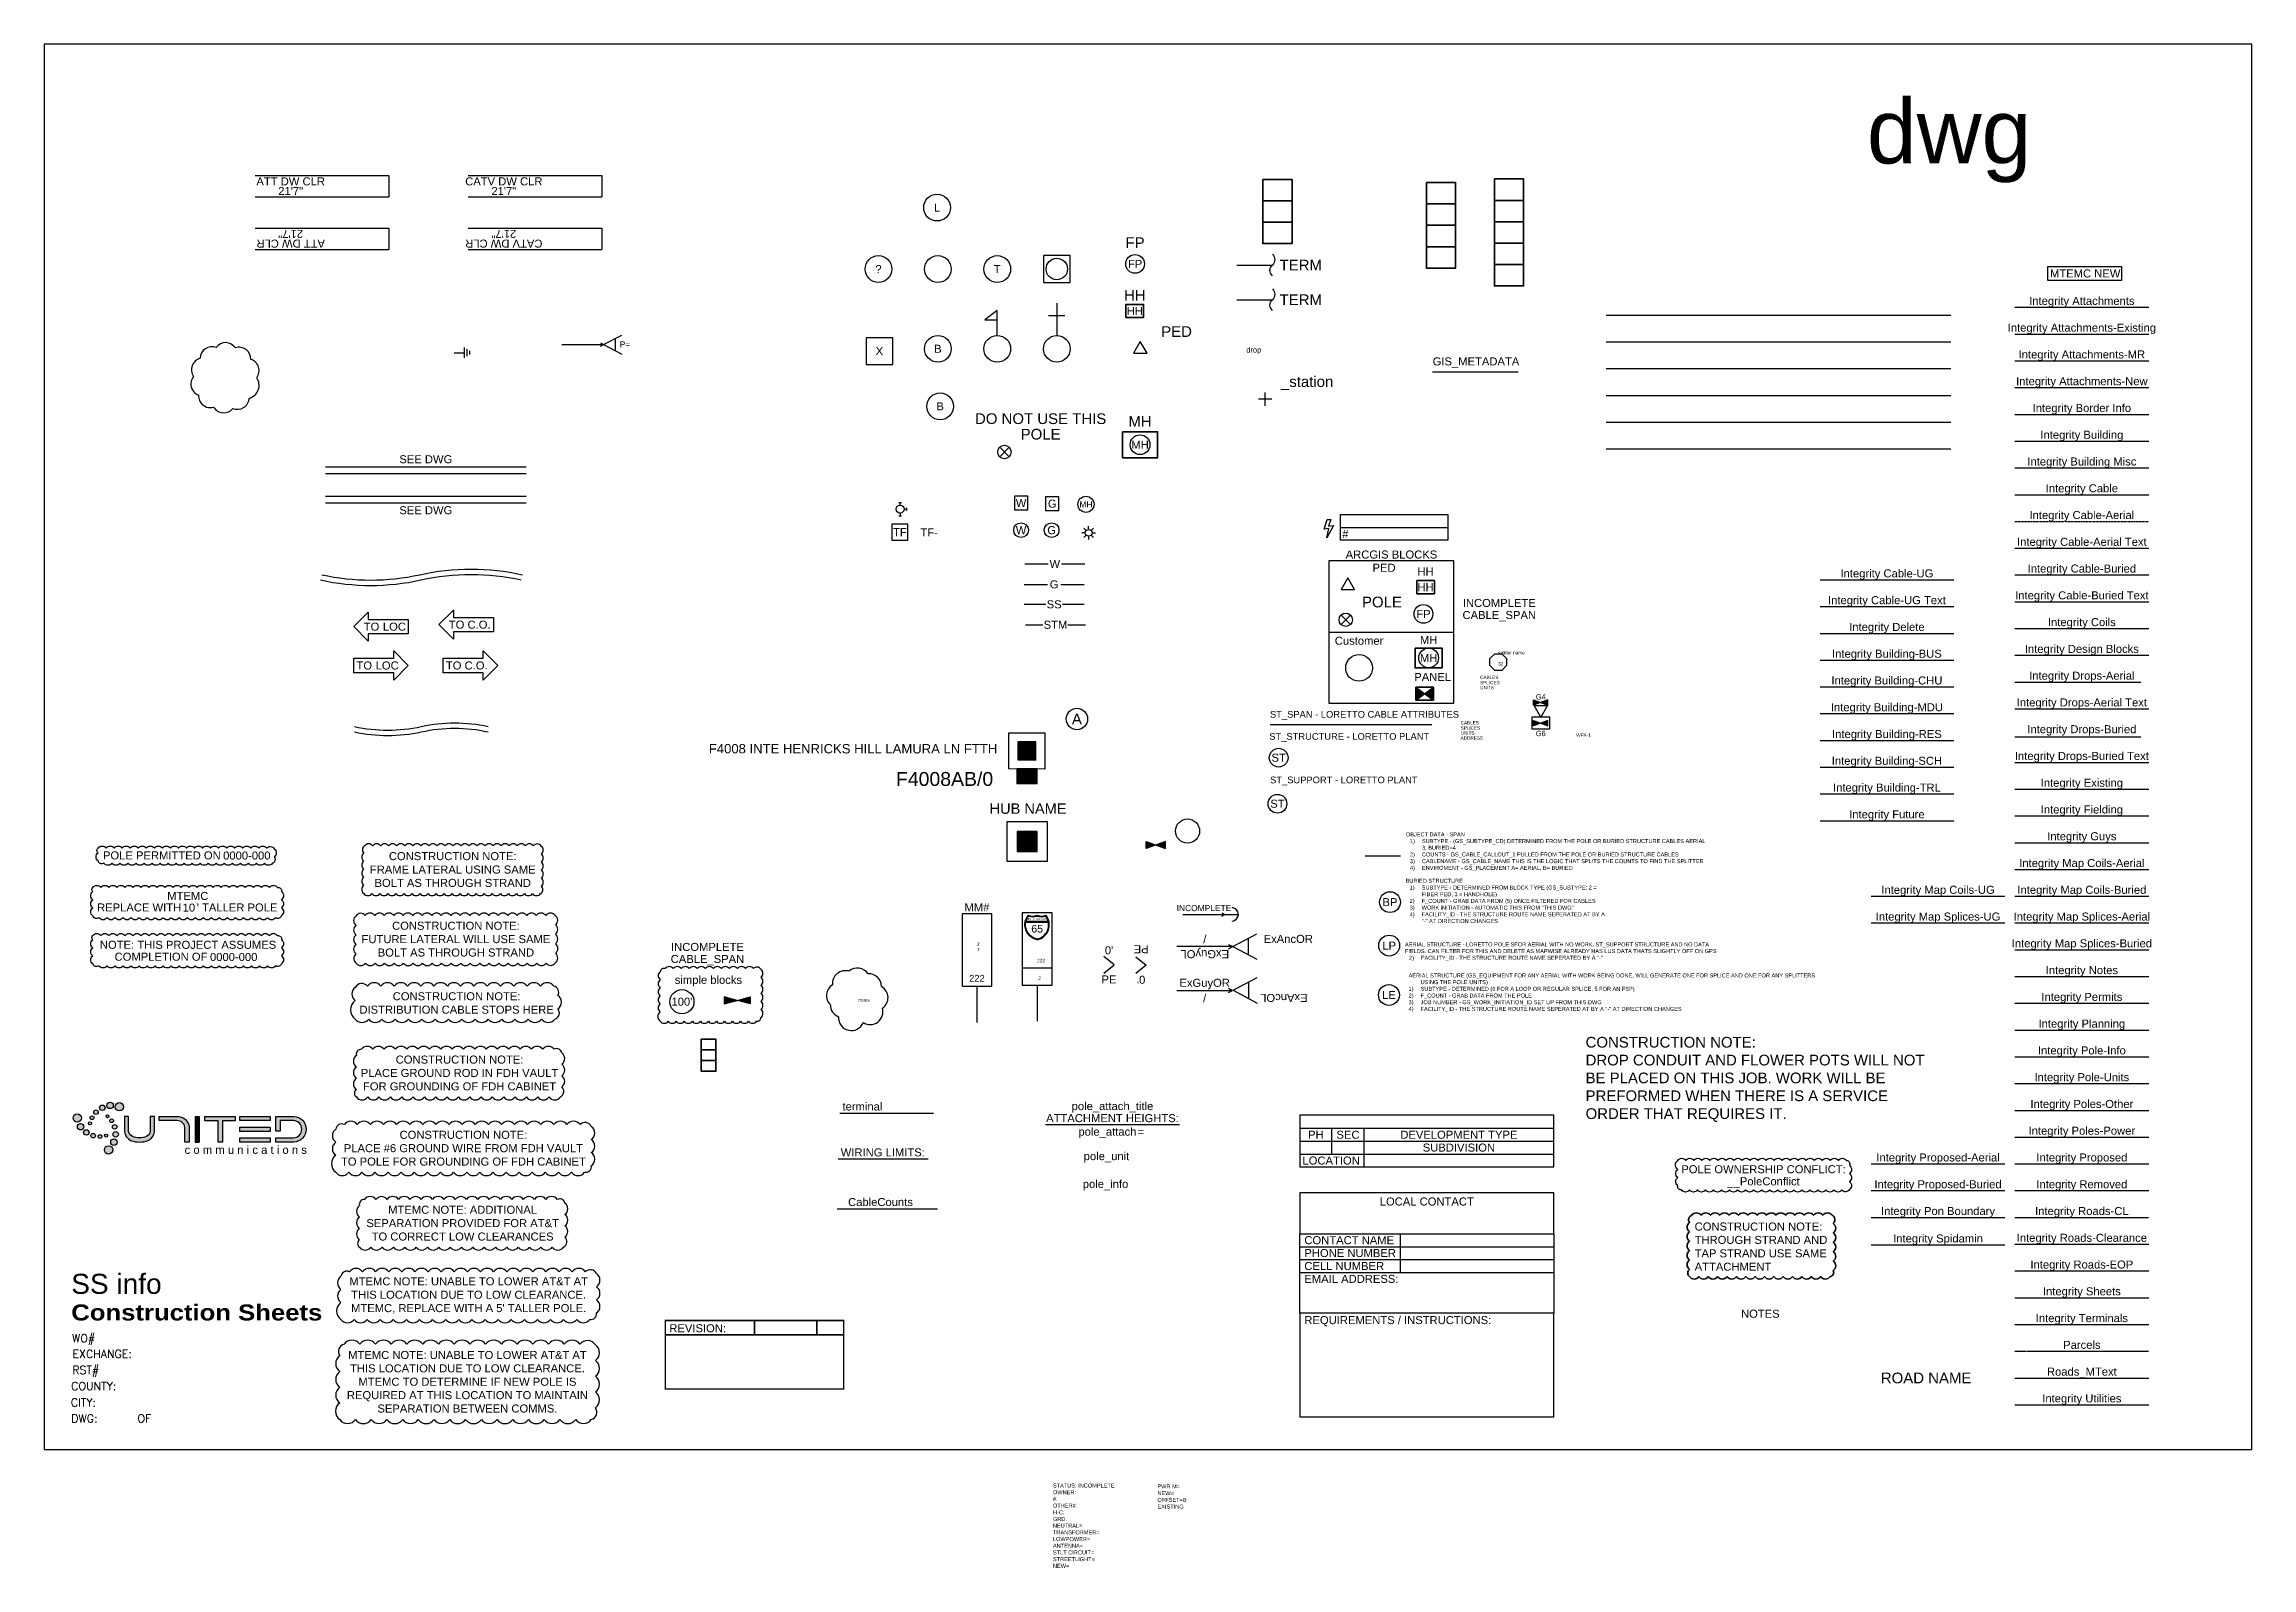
# Model space of a CAD drawing. Header units: inches. Extents: x 29 to 22121, y 36 to 12095.
# Drawn here: x 11972 to 13622, y 6752 to 7891 of the extents above; entities that cross this region are included whole.
import ezdxf
from ezdxf.enums import TextEntityAlignment as Align
from ezdxf.lldxf.tags import DXFTag

# ---------------------------------------------------------------- set-up
doc = ezdxf.new("R2018")
doc.units = ezdxf.units.IN
doc.header["$MEASUREMENT"] = 0
for name, pattern in [('CENTER', [2, 1.25, -0.25, 0.25, -0.25]), ('DASHDOT', [1, 0.5, -0.25, 0, -0.25]), ('DASHED', [0.75, 0.5, -0.25]), ('HIDDEN', [0.375, 0.25, -0.125]), ('PHANTOM', [2.5, 1.25, -0.25, 0.25, -0.25, 0.25, -0.25])]:
    doc.linetypes.add(name, pattern=pattern)
for name, color, linetype in [('_ArcPole', 6, 'Continuous'), ('Cables - Aerial', 1, 'Continuous'), ('Customers', 30, 'Continuous'), ('Integrity Attachments', 2, 'Continuous'), ('Integrity Attachments-Existing', 2, 'Continuous'), ('Integrity Attachments-MR', 1, 'Continuous'), ('Integrity Attachments-New', 4, 'Continuous'), ('Integrity Border Info', 40, 'HIDDEN'), ('Integrity Building', 3, 'Continuous'), ('Integrity Building Misc', 6, 'Continuous'), ('Integrity Building-BUS', 3, 'Continuous'), ('Integrity Building-CHU', 3, 'Continuous'), ('Integrity Building-MDU', 3, 'Continuous'), ('Integrity Building-RES', 3, 'Continuous'), ('Integrity Building-SCH', 3, 'Continuous'), ('Integrity Building-TRL', 3, 'Continuous'), ('Integrity Cable', 12, 'Continuous'), ('Integrity Cable-Aerial', 12, 'DASHDOT'), ('Integrity Cable-Aerial Text', 12, 'Continuous'), ('Integrity Cable-Buried', 12, 'Continuous'), ('Integrity Cable-Buried Text', 12, 'Continuous'), ('Integrity Coils', 12, 'Continuous'), ('Integrity Delete', 8, 'Continuous'), ('Integrity Design Blocks', 30, 'Continuous'), ('Integrity Drops-Aerial', 5, 'HIDDEN'), ('Integrity Drops-Aerial Text', 5, 'Continuous'), ('Integrity Drops-Buried', 32, 'HIDDEN'), ('Integrity Drops-Buried Text', 3, 'Continuous'), ('Integrity Existing', 2, 'Continuous'), ('Integrity Existing-Buried', 2, 'Continuous'), ('Integrity Export  - ST_Structure', 7, 'Continuous'), ('Integrity Export - ST_Span', 7, 'Continuous'), ('Integrity Export - ST_Support', 7, 'Continuous'), ('Integrity Fielding', 1, 'Continuous'), ('Integrity Future', 1, 'Continuous'), ('Integrity Guys', 3, 'Continuous'), ('Integrity Logos', 8, 'Continuous'), ('Integrity Map Coils', 1, 'Continuous'), ('Integrity Map Coils-Aerial', 4, 'Continuous'), ('Integrity Map Coils-Buried', 4, 'Continuous'), ('Integrity Map Coils-UG', 4, 'Continuous'), ('Integrity Map Splices-Aerial', 4, 'Continuous'), ('Integrity Map Splices-Buried', 4, 'Continuous'), ('Integrity Map Splices-UG', 4, 'Continuous'), ('Integrity Notes', 1, 'Continuous'), ('Integrity Permits', 3, 'Continuous'), ('Integrity Planning', 6, 'Continuous'), ('Integrity Pole-Info', 12, 'Continuous'), ('Integrity Pole-Owner', 40, 'Continuous'), ('Integrity Pole-Units', 12, 'Continuous'), ('Integrity Poles-Other', 1, 'Continuous'), ('Integrity Poles-Power', 3, 'Continuous'), ('Integrity Pon Boundaries', 5, 'HIDDEN'), ('Integrity Proposed', 12, 'Continuous'), ('Integrity Proposed-Aerial', 4, 'Continuous'), ('Integrity Proposed-Buried', 4, 'Continuous'), ('Integrity Removed', 5, 'Continuous'), ('Integrity Roads-CL', 8, 'CENTER'), ('Integrity Roads-Clearance', 1, 'Continuous'), ('Integrity Roads-EOP', 250, 'Continuous'), ('Integrity Sheets', 6, 'Continuous'), ('Integrity SmartGrid', 1, 'Continuous'), ('Integrity Spidamin', 200, 'Continuous'), ('Integrity Terminals', 4, 'Continuous'), ('Integrity Utilities', 8, 'Continuous'), ('IS_Fiber', 1, 'Continuous'), ('LORETTO - BP EXPORT', 7, 'Continuous'), ('LORETTO - LE EXPORT', 7, 'Continuous'), ('LORETTO - LP EXPORT', 7, 'Continuous'), ('Parcels', 2, 'PHANTOM'), ('Roads_MText', 3, 'Continuous'), ('Utility - COMM', 40, 'Continuous'), ('Utility - GAS', 50, 'GAS_LINE'), ('Utility - PWR', 12, 'PWR_LINE'), ('Utility - STM Sewer', 80, 'STM_LINE'), ('Utility - SWR', 64, 'SWR_LINE'), ('Utility - WTR', 150, 'WTR_LINE')]:
    doc.layers.add(name, color=color, linetype=linetype)
doc.layers.add('Integrity Existing-Guys', color=34, linetype='Continuous', plot=False)
doc.styles.add('Bold', font='', dxfattribs={"height": 16})
doc.styles.add('New TextStyle_0', font='ARIALUNI.ttf', dxfattribs={"height": 0.2})
doc.styles.add('SIMPLEX', font='simplex', dxfattribs={"height": 120})
doc.styles.get("Standard").update_dxf_attribs({"font": 'arial.ttf'})
doc.styles.get('Bold').set_extended_font_data('Arial Black')
tags = doc.linetypes.add('GAS_LINE', pattern='A,0.5,-0.2,["GAS",Standard,S=0.1,R=0,X=-0.1,Y=-0.05],-0.25', length=0.95).pattern_tags.tags
tags[6] = DXFTag(74, 10)
tags = doc.linetypes.add('PWR_LINE', pattern='A,0.5,-0.2,["PWR",Standard,S=0.1,R=0,X=-0.1,Y=-0.05],-0.25', length=0.95).pattern_tags.tags
tags[6] = DXFTag(74, 10)
tags = doc.linetypes.add('STM_LINE', pattern='A,0.5,-0.2,["STM",Standard,S=0.1,R=0,X=-0.1,Y=-0.05],-0.25', length=0.95).pattern_tags.tags
tags[6] = DXFTag(74, 10)
tags = doc.linetypes.add('SWR_LINE', pattern='A,0.5,-0.2,["SWR",Standard,S=0.1,R=0,X=-0.1,Y=-0.05],-0.25', length=0.95).pattern_tags.tags
tags[6] = DXFTag(74, 10)
tags = doc.linetypes.add('WTR_LINE', pattern='A,0.5,-0.2,["WTR",Standard,S=0.1,R=0,X=-0.1,Y=-0.05],-0.25', length=0.95).pattern_tags.tags
tags[6] = DXFTag(74, 10)

msp = doc.modelspace()

# ---------------------------------------------------------------- texts
at = {"color": 3}
msp.add_text('simple blocks', height=6, dxfattribs=at).set_placement((12468.1, 7191.6), align=Align.MIDDLE_CENTER)
at = {"insert": (13009.4, 7656.7), "char_height": 6, "attachment_point": 1}
msp.add_mtext_dynamic_manual_height_columns('GIS_METADATA', width=32.595, gutter_width=30, heights=[0], dxfattribs=at)
at = {"layer": 'Integrity Attachments'}
msp.add_text('Integrity Attachments', height=6, dxfattribs=at).set_placement((13494.6, 7694.1), align=Align.BOTTOM_CENTER)
at = {"layer": 'Integrity Attachments-Existing'}
msp.add_text('Integrity Attachments-Existing', height=6, dxfattribs=at).set_placement((13494.6, 7674.1), align=Align.BOTTOM_CENTER)
at = {"layer": 'Integrity Attachments-MR'}
msp.add_text('Integrity Attachments-MR', height=6, dxfattribs=at).set_placement((13494.6, 7654.1), align=Align.BOTTOM_CENTER)
at = {"layer": 'Integrity Attachments-New'}
msp.add_text('Integrity Attachments-New', height=6, dxfattribs=at).set_placement((13494.6, 7634.1), align=Align.BOTTOM_CENTER)
at = {"layer": 'Integrity Border Info'}
msp.add_text('Integrity Border Info', height=6, dxfattribs=at).set_placement((13494.6, 7614.1), align=Align.BOTTOM_CENTER)
at = {"layer": 'Integrity Building'}
msp.add_text('Integrity Building', height=6, dxfattribs=at).set_placement((13494.6, 7594.1), align=Align.BOTTOM_CENTER)
at = {"layer": 'Integrity Building Misc'}
msp.add_text('Integrity Building Misc', height=6, dxfattribs=at).set_placement((13494.6, 7574.1), align=Align.BOTTOM_CENTER)
at = {"layer": 'Integrity Building-BUS'}
msp.add_text('Integrity Building-BUS', height=6, dxfattribs=at).set_placement((13348.9, 7430.5), align=Align.BOTTOM_CENTER)
at = {"layer": 'Integrity Building-CHU'}
msp.add_text('Integrity Building-CHU', height=6, dxfattribs=at).set_placement((13348.9, 7410.5), align=Align.BOTTOM_CENTER)
at = {"layer": 'Integrity Building-MDU'}
msp.add_text('Integrity Building-MDU', height=6, dxfattribs=at).set_placement((13348.9, 7390.5), align=Align.BOTTOM_CENTER)
at = {"layer": 'Integrity Building-RES'}
msp.add_text('Integrity Building-RES', height=6, dxfattribs=at).set_placement((13348.9, 7370.5), align=Align.BOTTOM_CENTER)
at = {"layer": 'Integrity Building-SCH'}
msp.add_text('Integrity Building-SCH', height=6, dxfattribs=at).set_placement((13348.9, 7350.5), align=Align.BOTTOM_CENTER)
at = {"layer": 'Integrity Building-TRL'}
msp.add_text('Integrity Building-TRL', height=6, dxfattribs=at).set_placement((13348.9, 7330.5), align=Align.BOTTOM_CENTER)
at = {"layer": 'Integrity Cable'}
msp.add_text('Integrity Cable', height=6, dxfattribs=at).set_placement((13494.6, 7554.1), align=Align.BOTTOM_CENTER)
msp.add_text('A', height=8, dxfattribs=at).set_placement((12743.5, 7386.5), align=Align.MIDDLE)
at = {"layer": 'Integrity Cable-Aerial'}
msp.add_text('Integrity Cable-Aerial', height=6, dxfattribs=at).set_placement((13494.6, 7534.1), align=Align.BOTTOM_CENTER)
at = {"layer": 'Integrity Cable-Aerial Text'}
msp.add_text('Integrity Cable-Aerial Text', height=6, dxfattribs=at).set_placement((13494.6, 7514.1), align=Align.BOTTOM_CENTER)
at = {"layer": 'Integrity Cable-Buried'}
for s, p in [('ARCGIS BLOCKS', (12978.6, 7504.6)), ('Integrity Cable-UG', (13348.9, 7490.5)), ('Integrity Cable-Buried', (13494.6, 7494.1))]:
    msp.add_text(s, height=6, dxfattribs=at).set_placement(p, align=Align.BOTTOM_CENTER)
at = {"layer": 'Integrity Cable-Buried Text'}
for s, p in [('Integrity Cable-UG Text', (13348.9, 7470.5)), ('Integrity Cable-Buried Text', (13494.6, 7474.1))]:
    msp.add_text(s, height=6, dxfattribs=at).set_placement(p, align=Align.BOTTOM_CENTER)
at = {"layer": 'Integrity Coils'}
msp.add_text('Integrity Coils', height=6, dxfattribs=at).set_placement((13494.6, 7454.1), align=Align.BOTTOM_CENTER)
at = {"layer": 'Integrity Delete'}
msp.add_text('Integrity Delete', height=6, dxfattribs=at).set_placement((13348.9, 7450.5), align=Align.BOTTOM_CENTER)
at = {"layer": 'Integrity Design Blocks'}
msp.add_text('Integrity Design Blocks', height=6, dxfattribs=at).set_placement((13494.6, 7434.1), align=Align.BOTTOM_CENTER)
at = {"layer": 'Integrity Drops-Aerial'}
msp.add_text('Integrity Drops-Aerial', height=6, dxfattribs=at).set_placement((13494.6, 7414.1), align=Align.BOTTOM_CENTER)
at = {"layer": 'Integrity Drops-Aerial Text'}
msp.add_text('Integrity Drops-Aerial Text', height=6, dxfattribs=at).set_placement((13494.6, 7394.1), align=Align.BOTTOM_CENTER)
at = {"layer": 'Integrity Drops-Buried'}
msp.add_text('Integrity Drops-Buried', height=6, dxfattribs=at).set_placement((13494.6, 7374.1), align=Align.BOTTOM_CENTER)
at = {"layer": 'Integrity Drops-Buried Text'}
msp.add_text('Integrity Drops-Buried Text', height=6, dxfattribs=at).set_placement((13494.6, 7354.1), align=Align.BOTTOM_CENTER)
at = {"layer": 'Integrity Existing'}
msp.add_text('Integrity Existing', height=6, dxfattribs=at).set_placement((13494.6, 7334.1), align=Align.BOTTOM_CENTER)
at = {"layer": 'Integrity Export  - ST_Structure', "insert": (12887.3, 7376), "char_height": 5, "attachment_point": 1}
msp.add_mtext_dynamic_manual_height_columns('ST_STRUCTURE - LORETTO PLANT', width=131.409, gutter_width=1, heights=[17.9], dxfattribs=at)
at = {"layer": 'Integrity Export - ST_Span', "insert": (12887.8, 7392.5), "char_height": 5, "attachment_point": 1}
msp.add_mtext_dynamic_manual_height_columns('ST_SPAN - LORETTO CABLE ATTRIBUTES', width=154.411, gutter_width=1, heights=[14.6], dxfattribs=at)
at = {"layer": 'Integrity Export - ST_Support', "insert": (12887.9, 7343.5), "char_height": 5, "attachment_point": 1}
msp.add_mtext_dynamic_manual_height_columns('ST_SUPPORT - LORETTO PLANT', width=131.409, gutter_width=1, heights=[17.9], dxfattribs=at)
at = {"layer": 'Integrity Fielding'}
msp.add_text('Integrity Fielding', height=6, dxfattribs=at).set_placement((13494.6, 7314.1), align=Align.BOTTOM_CENTER)
at = {"layer": 'Integrity Fielding', "lineweight": 0, "char_height": 3, "attachment_point": 1, "style": 'New TextStyle_0'}
for s, insert in [('STATUS: INCOMPLETE^JOWNER:^J#:^JOTHER#:^JH-C:^JGRD:^JNEUTRAL=^JTRANSFORMER=^JLOWPOWER=^JANTENNA=^JSTLT CIRCUIT=^JSTREETLIGHT=^JNEW=', (12725.6, 6815.3)), ('PWR M=^JNEW=^JOFFSET=B^JEXISTING ', (12803.7, 6814.6))]:
    msp.add_mtext(s, dxfattribs=dict(at, insert=insert))
at = {"layer": 'Integrity Future'}
msp.add_text('Integrity Future', height=6, dxfattribs=at).set_placement((13348.9, 7310.5), align=Align.BOTTOM_CENTER)
at = {"layer": 'Integrity Guys'}
msp.add_text('Integrity Guys', height=6, dxfattribs=at).set_placement((13494.6, 7294.1), align=Align.BOTTOM_CENTER)
at = {"layer": 'Integrity Map Coils-Aerial'}
msp.add_text('Integrity Map Coils-Aerial', height=6, dxfattribs=at).set_placement((13494.6, 7274.1), align=Align.BOTTOM_CENTER)
at = {"layer": 'Integrity Map Coils-Buried'}
msp.add_text('Integrity Map Coils-Buried', height=6, dxfattribs=at).set_placement((13494.6, 7254.1), align=Align.BOTTOM_CENTER)
at = {"layer": 'Integrity Map Coils-UG'}
msp.add_text('Integrity Map Coils-UG', height=6, dxfattribs=at).set_placement((13387.1, 7254.1), align=Align.BOTTOM_CENTER)
at = {"layer": 'Integrity Map Splices-Aerial'}
msp.add_text('Integrity Map Splices-Aerial', height=6, dxfattribs=at).set_placement((13494.6, 7234.1), align=Align.BOTTOM_CENTER)
at = {"layer": 'Integrity Map Splices-Buried'}
msp.add_text('Integrity Map Splices-Buried', height=6, dxfattribs=at).set_placement((13494.6, 7214.1), align=Align.BOTTOM_CENTER)
at = {"layer": 'Integrity Map Splices-UG'}
msp.add_text('Integrity Map Splices-UG', height=6, dxfattribs=at).set_placement((13387.1, 7234.1), align=Align.BOTTOM_CENTER)
at = {"layer": 'Integrity Notes'}
msp.add_text('Integrity Notes', height=6, dxfattribs=at).set_placement((13494.6, 7194.1), align=Align.BOTTOM_CENTER)
at = {"layer": 'Integrity Notes', "insert": (13123.7, 7149), "char_height": 8, "attachment_point": 1}
msp.add_mtext_dynamic_manual_height_columns('CONSTRUCTION NOTE:\\PDROP CONDUIT AND FLOWER POTS WILL NOT BE PLACED ON THIS JOB. WORK WILL BE PREFORMED WHEN THERE IS A SERVICE ORDER THAT REQUIRES IT.', width=262.556, gutter_width=30, heights=[0], dxfattribs=at)
at = {"layer": 'Integrity Notes', "lineweight": 35, "insert": (13205.2, 7010.3), "char_height": 6, "attachment_point": 1}
msp.add_mtext_dynamic_manual_height_columns('CONSTRUCTION NOTE:\\PTHROUGH STRAND AND TAP STRAND USE SAME ATTACHMENT', width=106.768, gutter_width=1, heights=[0], dxfattribs=at)
at = {"layer": 'Integrity Notes', "insert": (13254.3, 6942.1), "char_height": 6, "attachment_point": 5}
msp.add_mtext('NOTES', dxfattribs=at)
at = {"layer": 'Integrity Permits'}
msp.add_text('Integrity Permits', height=6, dxfattribs=at).set_placement((13494.6, 7174.1), align=Align.BOTTOM_CENTER)
at = {"layer": 'Integrity Planning'}
msp.add_text('Integrity Planning', height=6, dxfattribs=at).set_placement((13494.6, 7154.1), align=Align.BOTTOM_CENTER)
at = {"layer": 'Integrity Pole-Info'}
msp.add_text('Integrity Pole-Info', height=6, dxfattribs=at).set_placement((13494.6, 7134.1), align=Align.BOTTOM_CENTER)
at = {"layer": 'Integrity Pole-Owner', "insert": (13470.8, 7716.3), "char_height": 6, "attachment_point": 7}
msp.add_mtext('MTEMC NEW', dxfattribs=at)
at = {"layer": 'Integrity Pole-Units'}
msp.add_text('Integrity Pole-Units', height=6, dxfattribs=at).set_placement((13494.6, 7114.1), align=Align.BOTTOM_CENTER)
at = {"layer": 'Integrity Poles-Other'}
msp.add_text('Integrity Poles-Other', height=6, dxfattribs=at).set_placement((13494.6, 7094.1), align=Align.BOTTOM_CENTER)
at = {"layer": 'Integrity Poles-Power'}
msp.add_text('Integrity Poles-Power', height=6, dxfattribs=at).set_placement((13494.6, 7074.1), align=Align.BOTTOM_CENTER)
at = {"layer": 'Integrity Pon Boundaries'}
msp.add_text('Integrity Pon Boundary', height=6, dxfattribs=at).set_placement((13387.1, 7014.1), align=Align.BOTTOM_CENTER)
at = {"layer": 'Integrity Proposed'}
msp.add_text('Integrity Proposed', height=6, dxfattribs=at).set_placement((13494.6, 7054.1), align=Align.BOTTOM_CENTER)
at = {"layer": 'Integrity Proposed-Aerial'}
msp.add_text('Integrity Proposed-Aerial', height=6, dxfattribs=at).set_placement((13387.1, 7054.1), align=Align.BOTTOM_CENTER)
at = {"layer": 'Integrity Proposed-Buried'}
msp.add_text('Integrity Proposed-Buried', height=6, dxfattribs=at).set_placement((13387.1, 7034.1), align=Align.BOTTOM_CENTER)
at = {"layer": 'Integrity Removed'}
msp.add_text('Integrity Removed', height=6, dxfattribs=at).set_placement((13494.6, 7034.1), align=Align.BOTTOM_CENTER)
at = {"layer": 'Integrity Roads-CL'}
msp.add_text('Integrity Roads-CL', height=6, dxfattribs=at).set_placement((13494.6, 7014.1), align=Align.BOTTOM_CENTER)
at = {"layer": 'Integrity Roads-Clearance'}
msp.add_text('Integrity Roads-Clearance', height=6, dxfattribs=at).set_placement((13494.6, 6994.1), align=Align.BOTTOM_CENTER)
at = {"layer": 'Integrity Roads-EOP'}
msp.add_text('Integrity Roads-EOP', height=6, dxfattribs=at).set_placement((13494.6, 6974.1), align=Align.BOTTOM_CENTER)
at = {"layer": 'Integrity Sheets'}
msp.add_text('Integrity Sheets', height=6, dxfattribs=at).set_placement((13494.6, 6954.1), align=Align.BOTTOM_CENTER)
at = {"layer": 'Integrity Sheets', "char_height": 6, "attachment_point": 8}
for width, insert in [(64.283, (12256.9, 7577.5)), (64.069, (12256.9, 7539.4))]:
    msp.add_mtext_dynamic_manual_height_columns('SEE DWG ', width=width, gutter_width=30, heights=[0], dxfattribs=dict(at, insert=insert))
at = {"layer": 'Integrity Spidamin'}
msp.add_text('Integrity Spidamin', height=6, dxfattribs=at).set_placement((13387.1, 6993.6), align=Align.BOTTOM_CENTER)
at = {"layer": 'Integrity Terminals'}
msp.add_text('Integrity Terminals', height=6, dxfattribs=at).set_placement((13494.6, 6934.1), align=Align.BOTTOM_CENTER)
at = {"layer": 'Integrity Utilities'}
msp.add_text('Integrity Utilities', height=6, dxfattribs=at).set_placement((13494.6, 6874.1), align=Align.BOTTOM_CENTER)
at = {"layer": 'LORETTO - BP EXPORT', "char_height": 3, "attachment_point": 1}
for s, width, heights, insert in [('OBJECT DATA - SPAN\\P\\pxi-3,l4,t4;1)^ISUBTYPE - (GS_SUBTYPE_CD) DETERMINED FROM THE POLE OR BURIED STRUCTURE CABLES AERIAL 3, BURIED=4\\P2)^ICOUNTS - GS_CABLE_CALLOUT_1 PULLED FROM THE POLE OR BURIED STRUCTURE CABLES\\P3)^ICABLENAME - GS_CABLE_NAME THIS IS THE LOGIC THAT SPLITS THE COUNTS TO FIND THE SPLITTER\\P4)^IENVIROMENT - GS_PLACEMENT A= AERIAL, B= BURIED', 226.634, [39], (12989.4, 7301.8)), ('BURIED STRUCTURE\\P\\pxi-3,l4,t4;1)^ISUBTYPE - DETERMINED FROM BLOCK TYPE (GS_SUBTYPE: 2 = FIBER PED, 3 = HANDHOLE)\\P2)^IF_COUNT - GRAB DATA FROM (5) ONCE FILTERED FOR CABLES\\P3)^IWORK iNITIATION - AUTOMATIC THIS FROM "THIS DWG"\\P4)^IFACILITY_ID - THE STRUCTURE ROUTE NAME SEPERATED AT BY A "-" AT DIRECTION CHANGES', 152.495, [39.1], (12989.2, 7267.1))]:
    msp.add_mtext_dynamic_manual_height_columns(s, width=width, gutter_width=1, heights=heights, dxfattribs=dict(at, insert=insert))
at = {"layer": 'LORETTO - LE EXPORT', "insert": (12988.7, 7219.6), "char_height": 3, "attachment_point": 1}
msp.add_mtext_dynamic_manual_height_columns('AERIAL STRUCTURE - LORETTO POLE SFOR AERIAL WITH NO WORK, ST_SUPPORT STRUCTURE AND NO DATA FIELDS. CAN FILTER FOR THIS AND DELETE AS MAPWISE ALREADY HAS LUS DATA THATS SLIGHTLY OFF ON GPS\\P\\pxi-3,l4;2)^IFACILITY_ID - THE STRUCTURE ROUTE NAME SEPERATED BY A "-"', width=234.257, gutter_width=1, heights=[29.9], dxfattribs=at)
at = {"layer": 'LORETTO - LP EXPORT', "insert": (12988.4, 7196.4), "char_height": 3, "attachment_point": 1}
msp.add_mtext_dynamic_manual_height_columns('\\pxi-3,l4,t4;AERIAL STRUCTURE (GS_EQUIPMENT FOR ANY AERIAL WITH WORK BEING DONE, WILL GENERATE ONE FOR SPLICE AND ONE FOR ANY SPLITTERS USING THE POLE UNITS) \\P1)^ISUBTYPE - DETERMINED (6 FOR A LOOP OR REGULAR SPLICE, 5 FOR AN FSP)\\P2)^IF_COUNT - GRAB DATA FROM THE POLE\\P3)^IJOB NUMBER - GS_WORK_INITIATION_ID SET UP FROM THIS.DWG\\P4)^IFACILITY_ID - THE STRUCTURE ROUTE NAME SEPERATED AT BY A "-" AT DIRECTION CHANGES', width=315.28, gutter_width=1, heights=[41.8], dxfattribs=at)
at = {"layer": 'Parcels'}
msp.add_text('Parcels', height=6, dxfattribs=at).set_placement((13494.6, 6914.1), align=Align.BOTTOM_CENTER)
at = {"layer": 'Roads_MText'}
msp.add_text('Roads_MText', height=6, dxfattribs=at).set_placement((13494.6, 6894.1), align=Align.BOTTOM_CENTER)
at = {"layer": 'Roads_MText', "color": 0, "insert": (13378.2, 6894.1), "char_height": 8, "attachment_point": 5}
msp.add_mtext('ROAD NAME', dxfattribs=at)

# ---------------------------------------------------------------- blocks, each defined once
blk = doc.blocks.new('wlimits')
blk.add_line((0, 0), (67.3, 0))
blk.add_text('WIRING LIMITS:', height=6).set_placement((2, 1.9))
at = {"lineweight": 30, "flags": 104}
for tag, p in [('ROUTE', (2, 16.8)), ('WL', (2, -1.8))]:
    blk.add_attdef(tag, text='', height=6, dxfattribs=at).set_placement(p, align=Align.TOP_LEFT)
blk = doc.blocks.new('tree')
for centre, start, end in [((-9.9, 11.1), 72.7446, 186.0804), ((-0.7, 13.1), 33.1652, 131.5545), ((7.8, 8.8), 0, 93.1652), ((-14.3, 2), 121.9392, 226.0819), ((12.6, 0.5), 304.2214, 60), ((-11.4, -4.9), 179.4531, 248.8403), ((-5.3, -14.6), 175.3307, 338.8438), ((8.8, -10.1), 236.8625, 16.5167)]:
    blk.add_arc(centre, 9.54, start, end)
blk = doc.blocks.new('terminal')
blk.add_line((0, 0), (70, 0))
blk.add_attdef('HO1', text='', height=6).set_placement((2, 0.1), align=Align.BOTTOM_LEFT)
at = {"lineweight": 30, "flags": 104}
blk.add_attdef('COUNT', text='', height=6, dxfattribs=at).set_placement((2, -1.5), align=Align.TOP_LEFT)
blk = doc.blocks.new('SS-11x17')
blk.add_lwpolyline([(0, 0), (1650, 0), (1650, 1050), (0, 1050)], close=True)
blk.add_attdef('DWG_NUM', text='', height=48).set_placement((1423.8, 960.9), align=Align.CENTER)
blk = doc.blocks.new('SS Info')
for s, height, style, p in [('Construction Sheets', 12, 'Bold', (0, 72.2)), ('WO#', 6, 'SIMPLEX', (0.6, 55.9)), ('EXCHANGE:', 6, 'SIMPLEX', (1, 44.2)), ('RST#', 6, 'SIMPLEX', (0.8, 32.2)), ('COUNTY:', 6, 'SIMPLEX', (0, 20.2)), ('CITY:', 6, 'SIMPLEX', (-0.3, 8)), ('DWG:', 6, 'SIMPLEX', (0, -4)), ('OF', 6, 'SIMPLEX', (49.5, -4))]:
    blk.add_text(s, height=height, dxfattribs=dict(style=style)).set_placement(p)
at = {"color": 4}
blk.add_attdef('JOB_TITLE', (0, 92.1), '', height=15, dxfattribs=at)
for tag, p in [('WO', (23.4, 55.9)), ('EXCHANGE', (57.6, 44.2)), ('RST', (28.1, 32.2)), ('COUNTY', (45.1, 20.2)), ('D1', (27.6, -4)), ('CITY', (28.4, 8)), ('D2', (62.6, -4))]:
    blk.add_attdef(tag, p, '', height=6)
at = {"flags": 1}
blk.add_attdef('SCALE', (0, -16), '', height=6, dxfattribs=at)
blk = doc.blocks.new('splice_arrow')
h = blk.add_hatch(color=256)
h.dxf.hatch_style = 1
h.paths.add_polyline_path([(-9.7, 2.6), (-9.7, -2.6), (0, 0)])
h.paths.add_polyline_path([(0, 0), (9.7, -2.6), (9.7, 2.6)])
for points in [[(0, 0), (-9.7, 2.6), (-9.7, -2.6), (0, 0)], [(0, 0), (9.7, 2.6), (9.7, -2.6), (0, 0)]]:
    blk.add_lwpolyline(points)
blk = doc.blocks.new('pole_unit')
at = {"flags": 1}
for tag, p in [('POLENUM', (-140, 0)), ('POSITION', (-92.8, 0)), ('DWGNUM', (-45.5, 0))]:
    blk.add_attdef(tag, p, '', height=6, dxfattribs=at)
blk.add_attdef('AMOUNT', (0, 0), '', height=6)
blk = doc.blocks.new('pole_info')
at = {"flags": 1}
for tag, p in [('POLENUM', (-140, 0)), ('POSITION', (-92.8, 0))]:
    blk.add_attdef(tag, p, '', height=6, dxfattribs=at)
for tag, p in [('ITEM1', (0, 0)), ('ITEM2', (41.8, 0))]:
    blk.add_attdef(tag, p, '', height=6)
blk = doc.blocks.new('pole_attach')
blk.add_text('=', height=6).set_placement((0, 0), align=Align.MIDDLE_CENTER)
at = {"flags": 1}
for tag, p in [('POLENUM', (-178.3, -3)), ('POSITION', (-131, -3))]:
    blk.add_attdef(tag, p, '', height=6, dxfattribs=at)
blk.add_attdef('UTILITY', text='', height=6).set_placement((-3.3, -3), align=Align.RIGHT)
for tag, p in [('ATTACH', (3.6, -3)), ('MR', (34.3, -3))]:
    blk.add_attdef(tag, p, '', height=6)
blk = doc.blocks.new('notes')
at = {"lineweight": 30, "flags": 106}
blk.add_attdef('NOTE', text='', height=6, dxfattribs=at).set_placement((0, 0), align=Align.MIDDLE_CENTER)
blk = doc.blocks.new('mile marker')
blk.add_line((0, 27), (0, 0))
blk.add_lwpolyline([(-11.1, 27), (11.1, 27), (11.1, 81.1), (-11.1, 81.1)], close=True)
blk.add_text('MM#', height=6).set_placement((0, 81.1), align=Align.BOTTOM_CENTER)
at = {"lineweight": 30, "flags": 106}
blk.add_attdef('NUM', text='', height=8, dxfattribs=at).set_placement((0, 59.7), align=Align.MIDDLE_CENTER)
blk.add_attdef('SR', text='', height=5).set_placement((0, 32.9), align=Align.MIDDLE_CENTER)
blk = doc.blocks.new('mile interstate')
for p, q in [((-11.1, 39.8), (11.1, 39.8)), ((0, 27), (0, 0))]:
    blk.add_line(p, q)
blk.add_lwpolyline([(-11.1, 27), (11.1, 27), (11.1, 81.1), (-11.1, 81.1)], close=True)
for points in [[(0, 60.9), (-0.8, 61), (-2.9, 61.8), (-4.4, 62.8), (-5.6, 63.7), (-6.6, 64.8), (-7.3, 65.8), (-8, 67), (-8.5, 68.2), (-8.8, 69.2), (-9, 70.2), (-9.1, 71.2), (-9.1, 71.9), (-9.1, 72.9), (-8.9, 74.3), (-8.6, 75.6), (-8, 76.9), (-7.5, 78), (-6.7, 79.1), (-6.6, 79.2)], [(0, 61.4), (-0.7, 61.5), (-2.7, 62.3), (-4.1, 63.2), (-5.2, 64.1), (-6.2, 65.2), (-6.9, 66.1), (-7.5, 67.3), (-8, 68.3), (-8.3, 69.3), (-8.5, 70.2), (-8.6, 71.2), (-8.6, 71.9), (-8.6, 72.9), (-8.4, 74)], [(-8.4, 74), (8.4, 74)], [(-8.2, 74.8), (-8, 75.5), (-7.5, 76.7), (-7, 77.7), (-6.4, 78.5)], [(-8.2, 74.8), (8.2, 74.8)], [(0, 60.9), (0.8, 61), (2.9, 61.8), (4.4, 62.8), (5.6, 63.7), (6.6, 64.8), (7.3, 65.8), (8, 67), (8.5, 68.2), (8.8, 69.2), (9, 70.2), (9.1, 71.2), (9.1, 71.9), (9.1, 72.9), (8.9, 74.3), (8.6, 75.6), (8, 76.9), (7.4, 78), (6.7, 79.1), (6.6, 79.2)], [(0, 61.4), (0.6, 61.5), (2.7, 62.3), (4.1, 63.2), (5.2, 64.1), (6.1, 65.2), (6.9, 66.1), (7.5, 67.3), (7.9, 68.3), (8.2, 69.3), (8.4, 70.2), (8.5, 71.2), (8.6, 71.9), (8.5, 72.9), (8.4, 74)], [(8.2, 74.8), (8, 75.5), (7.5, 76.7), (7, 77.7), (6.4, 78.5)]]:
    blk.add_lwpolyline(points)
for centre, radius, start, end in [((-3.3, 87.9), 9.34, 249.2719, 290.5017), ((-3.3, 87.9), 9.9, 251.6048, 289.2961), ((3.3, 87.9), 9.34, 249.4983, 290.7281), ((3.3, 87.9), 9.9, 250.7039, 288.3952)]:
    blk.add_arc(centre, radius, start, end)
blk.add_text('INTERSTATE', height=1.62).set_placement((0, 76.4), align=Align.MIDDLE_CENTER)
blk.add_attdef('I', text='', height=5.67).set_placement((0, 69), align=Align.MIDDLE_CENTER)
at = {"lineweight": 30, "flags": 106}
for tag, p in [('NUM', (0, 46.6)), ('DEC', (0, 33.4))]:
    blk.add_attdef(tag, text='', height=6, dxfattribs=at).set_placement(p, align=Align.MIDDLE_CENTER)
blk = doc.blocks.new('ExAncOR')
for p, q in [((51.5, 0), (69.5, 9.5)), ((51.5, 0), (69.5, -9.5)), ((63, 6.1), (63, -6.1))]:
    blk.add_line(p, q)
at = {"flags": 1}
for tag, p in [('OWNER', (74.6, 14.9)), ('ROUTE', (7.9, -14)), ('POLE', (41.9, -14))]:
    blk.add_attdef(tag, text='', height=6, dxfattribs=at).set_placement(p, align=Align.MIDDLE_LEFT)
for tag, p in [('PULL', (74.6, 5.7)), ('ANC', (74.6, -3.6))]:
    blk.add_attdef(tag, text='', height=6).set_placement(p, align=Align.MIDDLE_LEFT)
blk = doc.blocks.new('ExAncOL')
for p, q in [((51.5, 0), (69.5, 9.5)), ((51.5, 0), (69.5, -9.5)), ((63, 6.1), (63, -6.1))]:
    blk.add_line(p, q)
at = {"flags": 1}
for tag, p in [('POLE', (39.5, 14.7)), ('ROUTE', (70.3, 14.7))]:
    blk.add_attdef(tag, text='', height=6, rotation=180, dxfattribs=at).set_placement(p, align=Align.MIDDLE_LEFT)
for tag, p in [('ANC', (71.8, 3.6)), ('PULL', (71.8, -5.7))]:
    blk.add_attdef(tag, text='', height=6, rotation=180).set_placement(p, align=Align.MIDDLE_RIGHT)
blk.add_attdef('OWNER', text='', height=6, rotation=180, dxfattribs=at).set_placement((71.8, -14.9), align=Align.MIDDLE_RIGHT)
blk = doc.blocks.new('coil')
blk.add_circle((0, 0), 9)
blk.add_attdef('LL', text='', height=6).set_placement((0, 0), align=Align.MIDDLE_CENTER)
at = {"flags": 1}
for tag, p in [('POLENUM', (0, -14.5)), ('CBLSEG', (0, -22.5))]:
    blk.add_attdef(tag, text='', height=6, dxfattribs=at).set_placement(p, align=Align.MIDDLE_CENTER)
blk = doc.blocks.new('CableCounts')
blk.add_line((0, 0), (75, 0))
blk.add_attdef('CABLE', (8.2, 2), '', height=6)
at = {"lineweight": 30, "flags": 104}
blk.add_attdef('COUNTS', text='', height=6, dxfattribs=at).set_placement((8.2, -1.6), align=Align.TOP_LEFT)
blk = doc.blocks.new('pole_attach_title')
blk.add_line((0, 0), (100, 0))
blk.add_text('ATTACHMENT HEIGHTS:', height=6).set_placement((50, 0), align=Align.BOTTOM_CENTER)
blk.add_attdef('POLENUM', text='', height=6).set_placement((50, 9), align=Align.BOTTOM_CENTER)
blk = doc.blocks.new('load block')
at = {"lineweight": 35}
for points in [[(-5.47, 11.99), (5.47, 11.99), (5.47, 4), (-5.47, 4)], [(-5.47, 4), (5.47, 4), (5.47, -4), (-5.47, -4)], [(-5.47, -4), (5.47, -4), (5.47, -11.99), (-5.47, -11.99)]]:
    blk.add_lwpolyline(points, close=True, dxfattribs=at)
for tag, p in [('PASSED', (0, 7.99)), ('NEEDED', (0, 0)), ('SIZE', (0, -7.99))]:
    blk.add_attdef(tag, text='', height=3, dxfattribs=at).set_placement(p, align=Align.MIDDLE_CENTER)
blk = doc.blocks.new('IS_Node')
blk.add_hatch(color=256).paths.add_polyline_path([(0.75, 0.75), (-0.75, 0.75), (-0.75, -0.75), (0.75, -0.75)])
for points in [[(-1.5, 1.5), (1.5, 1.5), (1.5, -1.5), (-1.5, -1.5)], [(-0.75, -0.75), (0.75, -0.75), (0.75, 0.75), (-0.75, 0.75)]]:
    blk.add_lwpolyline(points, close=True)
blk.add_attdef('A', text='', height=0.6).set_placement((0, 2.14), align=Align.MIDDLE)
blk = doc.blocks.new('Map coil')
blk.add_circle((0, 0), 9)
blk.add_attdef('LL', text='', height=6).set_placement((0, 0), align=Align.MIDDLE_CENTER)
blk.add_attdef('TYPE', text='', height=2).set_placement((0, -7.2), align=Align.BOTTOM_CENTER)
blk = doc.blocks.new('TRLR')
blk.add_circle((0, 0), 10)
blk.add_text('T', height=6).set_placement((0, 0), align=Align.MIDDLE_CENTER)
blk.add_attdef('HOUSE', text='', height=6).set_placement((0, 20.3), align=Align.MIDDLE_CENTER)
at = {"flags": 1}
for tag, p in [('ROAD', (19.1, 6.9)), ('TYPE', (19.1, -3.4))]:
    blk.add_attdef(tag, text='', height=6, dxfattribs=at).set_placement(p, align=Align.MIDDLE_LEFT)
blk = doc.blocks.new('BUSINESS')
blk.add_circle((0, 0), 10)
blk.add_text('B', height=6).set_placement((0, 0), align=Align.MIDDLE_CENTER)
blk.add_attdef('HOUSE', text='', height=6).set_placement((0, 20.3), align=Align.MIDDLE_CENTER)
at = {"flags": 1}
for tag, p in [('ROAD', (19.1, 6.9)), ('TYPE', (19.1, -3.4))]:
    blk.add_attdef(tag, text='', height=6, dxfattribs=at).set_placement(p, align=Align.MIDDLE_LEFT)
blk = doc.blocks.new('MDU')
blk.add_lwpolyline([(-10, -10), (10, -10), (10, 10), (-10, 10)], close=True)
blk.add_circle((0, 0), 8)
blk.add_attdef('HOUSE', text='', height=6).set_placement((0, 20.3), align=Align.MIDDLE_CENTER)
at = {"flags": 1}
for tag, p in [('ROAD', (19.1, 6.9)), ('TYPE', (19.1, -3.4))]:
    blk.add_attdef(tag, text='', height=6, dxfattribs=at).set_placement(p, align=Align.MIDDLE_LEFT)
blk = doc.blocks.new('SCHOOL')
blk.add_lwpolyline([(0, 10), (-0.1, 28.5), (-9.4, 21.6), (0, 21.6)])
blk.add_circle((0, 0), 10)
blk.add_attdef('HOUSE', text='', height=6).set_placement((28.5, 20.3), align=Align.MIDDLE_CENTER)
at = {"flags": 1}
for tag, p in [('ROAD', (19.1, 6.9)), ('TYPE', (19.1, -3.4))]:
    blk.add_attdef(tag, text='', height=6, dxfattribs=at).set_placement(p, align=Align.MIDDLE_LEFT)
blk = doc.blocks.new('CHURCH')
for points in [[(0, 34), (0, 10)], [(-6.2, 25), (5.9, 25)]]:
    blk.add_lwpolyline(points)
blk.add_circle((0, 0), 10)
blk.add_attdef('HOUSE', text='', height=6).set_placement((28.2, 20.3), align=Align.MIDDLE_CENTER)
at = {"flags": 1}
for tag, p in [('ROAD', (19.1, 6.9)), ('TYPE', (19.1, -3.4))]:
    blk.add_attdef(tag, text='', height=6, dxfattribs=at).set_placement(p, align=Align.MIDDLE_LEFT)
blk = doc.blocks.new('RES')
blk.add_circle((0, 0), 10)
blk.add_attdef('HOUSE', text='', height=6).set_placement((0, 20.3), align=Align.MIDDLE_CENTER)
at = {"flags": 1}
for tag, p in [('ROAD', (19.1, 6.9)), ('TYPE', (19.1, -3.4))]:
    blk.add_attdef(tag, text='', height=6, dxfattribs=at).set_placement(p, align=Align.MIDDLE_LEFT)
blk = doc.blocks.new('*U51')
blk.add_lwpolyline([(5, -2.9), (0, 5.8), (-5, -2.9)], close=True)
blk.add_attdef('PEDNUM', text='', height=8).set_placement((27.1, 13.3), align=Align.MIDDLE_CENTER)
at = {"flags": 1}
for tag, p in [('TYPE', (26.5, 1)), ('LATLONG', (26.5, -7.5))]:
    blk.add_attdef(tag, text='', height=6, dxfattribs=at).set_placement(p, align=Align.MIDDLE_LEFT)
blk = doc.blocks.new('TERM')
blk.add_line((6.4, 0), (33, 0))
for points in [[(33, 8, -0.450253), (33, 0)], [(33, -8, -0.450253), (33, 0)]]:
    blk.add_lwpolyline(points, format="xyb")
blk.add_attdef('NUMBER', text='', height=8).set_placement((38.4, 0), align=Align.MIDDLE_LEFT)
at = {"flags": 1}
blk.add_attdef('LIST', text='', height=8, dxfattribs=at).set_placement((38.4, -11.3), align=Align.MIDDLE_LEFT)
blk = doc.blocks.new('LOT')
blk.add_circle((0, 0), 10)
blk.add_text('L', height=6).set_placement((0, 0), align=Align.MIDDLE_CENTER)
blk.add_attdef('HOUSE', text='', height=6).set_placement((0, 20.3), align=Align.MIDDLE_CENTER)
at = {"flags": 1}
for tag, p in [('ROAD', (19.1, 6.9)), ('TYPE', (19.1, -3.4))]:
    blk.add_attdef(tag, text='', height=6, dxfattribs=at).set_placement(p, align=Align.MIDDLE_LEFT)
blk = doc.blocks.new('__Trim')
at = {"lineweight": 30}
blk.add_lwpolyline([(23.6, 0, 0.520567), (19.2, 13.7, 0.520567), (7.7, 22.3, 0.520567), (-6.7, 22.6, 0.520567), (-18.6, 14.5, 0.520567), (-23.6, 1, 0.520567), (-19.8, -12.9, 0.520567), (-8.6, -22, 0.520567), (5.7, -22.9, 0.520567), (18, -15.3, 0.520567)], format="xyb", close=True, dxfattribs=at)
blk.add_attdef('TRIM', text='', height=6, dxfattribs=at).set_placement((0, 0), align=Align.MIDDLE_CENTER)
blk = doc.blocks.new('__Anchor')
for p, q in [((7.3, 0), (38.6, 0)), ((36.3, 1.2), (38.6, 0)), ((36.3, -1.2), (38.6, 0)), ((38.6, 0), (52.1, 7.1)), ((38.6, 0), (52.1, -7.1)), ((47.3, 4.6), (47.3, -4.6))]:
    blk.add_line(p, q)
blk.add_text('P=', height=4.5).set_placement((50.6, -2.2))
blk.add_attdef('PULL', text='', height=4.5).set_placement((59.5, 0), align=Align.MIDDLE_LEFT)
blk.add_attdef('LH', text='', height=4.5).set_placement((23, -4.3), align=Align.MIDDLE_CENTER)
blk = doc.blocks.new('grd')
at = {"lineweight": 30}
for p, q in [((6.5, 0), (14, 0)), ((14, 3.8), (14, -3.8)), ((16, 2.6), (16, -2.6)), ((18, 1.4), (18, -1.4))]:
    blk.add_line(p, q, dxfattribs=at)
blk = doc.blocks.new('Map splice')
h = blk.add_hatch(color=256)
h.dxf.hatch_style = 1
h.paths.add_polyline_path([(0, 0), (-7.2, 2.6), (-7.2, -2.6)])
h.paths.add_polyline_path([(0, 0), (7.2, -2.6), (7.2, 2.6)])
blk.add_lwpolyline([(7.2, -2.6), (7.2, 2.6), (-7.2, -2.6), (-7.2, 2.6), (7.2, -2.6)])
blk.add_attdef('TYPE', text='', height=2).set_placement((0, 1.9), align=Align.BOTTOM_CENTER)
at = {"flags": 1}
blk.add_attdef('WL', text='', height=2, dxfattribs=at).set_placement((0, -5.1), align=Align.BOTTOM_CENTER)
blk = doc.blocks.new('clr')
for tag, p in [('HEIGHT', (0, -11.6)), ('TYPE', (0, -4.4))]:
    blk.add_attdef(tag, text='', height=6).set_placement(p, align=Align.MIDDLE_CENTER)
blk = doc.blocks.new('ohgL')
blk.add_lwpolyline([(-3.9, 6.2), (3.9, 0), (-3.9, -6.2)])
for tag, p in [('TYPE', (0, 16.7)), ('SPAN', (0, -6.1))]:
    blk.add_attdef(tag, text='', height=6, rotation=180).set_placement(p, align=Align.BOTTOM_CENTER)
at = {"flags": 1}
blk.add_attdef('CLR', text='', height=6, rotation=180, dxfattribs=at).set_placement((0, -15.1), align=Align.BOTTOM_CENTER)
blk = doc.blocks.new('ohgR')
blk.add_lwpolyline([(-3.9, -6.2), (3.9, 0), (-3.9, 6.2)])
at = {"flags": 1}
blk.add_attdef('CLR', text='', height=6, dxfattribs=at).set_placement((0, 15.1), align=Align.BOTTOM_CENTER)
for tag, p in [('SPAN', (0, 6.1)), ('TYPE', (0, -15.7))]:
    blk.add_attdef(tag, text='', height=6).set_placement(p, align=Align.BOTTOM_CENTER)
blk = doc.blocks.new('NONRES')
blk.add_circle((0, 0), 10)
blk.add_text('?', height=6).set_placement((0, 0), align=Align.MIDDLE_CENTER)
blk.add_attdef('HOUSE', text='', height=6).set_placement((0, 20.3), align=Align.MIDDLE_CENTER)
at = {"flags": 1}
for tag, p in [('ROAD', (19.1, 6.9)), ('TYPE', (19.1, -3.4))]:
    blk.add_attdef(tag, text='', height=6, dxfattribs=at).set_placement(p, align=Align.MIDDLE_LEFT)
blk = doc.blocks.new('EXTENTION')
blk.add_lwpolyline([(-10, -10), (10, -10), (10, 10), (-10, 10)], close=True)
blk.add_text('X', height=6).set_placement((0, 0), align=Align.MIDDLE_CENTER)
blk.add_attdef('HOUSE', text='', height=6).set_placement((0, 20.3), align=Align.MIDDLE_CENTER)
at = {"flags": 1}
for tag, p in [('ROAD', (19.1, 6.9)), ('TYPE', (19.1, -3.4))]:
    blk.add_attdef(tag, text='', height=6, dxfattribs=at).set_placement(p, align=Align.MIDDLE_LEFT)
blk = doc.blocks.new('ExGuyOL')
for p, q in [((51.5, 0), (9.8, 0)), ((48.4, 1.6), (51.5, 0)), ((48.4, -1.6), (51.5, 0))]:
    blk.add_line(p, q)
for tag, p in [('LH', (30.6, 5.7)), ('GUY', (30.6, -5.7))]:
    blk.add_attdef(tag, text='', height=6, rotation=180).set_placement(p, align=Align.MIDDLE_CENTER)
blk.add_attdef('PULL', text='', height=6, rotation=180).set_placement((71.8, -5.7), align=Align.MIDDLE_RIGHT)
blk = doc.blocks.new('ExGuyOR')
for p in [(9.8, 0), (48.4, 1.6), (48.4, -1.6)]:
    blk.add_line(p, (51.5, 0))
for tag, p in [('GUY', (30.6, 5.7)), ('LH', (30.6, -5.7))]:
    blk.add_attdef(tag, text='', height=6).set_placement(p, align=Align.MIDDLE_CENTER)
blk.add_attdef('PULL', text='', height=6).set_placement((74.6, 5.7), align=Align.MIDDLE_LEFT)
blk = doc.blocks.new('_station')
for p, q in [((5, 0), (-5, 0)), ((0, -5), (0, 5))]:
    blk.add_line(p, q)
blk.add_attdef('TYPE', text='', height=8).set_placement((11.8, 13.2), align=Align.MIDDLE_LEFT)
at = {"flags": 1}
for tag, p in [('DIST', (10.7, 2.6)), ('OFFSET', (10.7, -5.9))]:
    blk.add_attdef(tag, text='', height=6, dxfattribs=at).set_placement(p, align=Align.MIDDLE_LEFT)
blk = doc.blocks.new('iPole')
for p, q in [((-3.5, 3.5), (3.5, -3.5)), ((-3.5, -3.5), (3.5, 3.5))]:
    blk.add_line(p, q)
blk.add_circle((0, 0), 5)
for tag, p in [('POLENUM', (27.1, 13.3)), ('STATUS', (27.1, 24.9))]:
    blk.add_attdef(tag, text='', height=8).set_placement(p, align=Align.MIDDLE_CENTER)
at = {"flags": 1}
for tag, p in [('OWNER', (26.5, 1)), ('OWNER_NUM', (26.5, -7.5)), ('OTHER_NUM', (26.5, -16)), ('YEAR', (26.5, -33)), ('HEIGHT_CLASS', (26.5, -24.5)), ('GROUND', (26.5, -50.1)), ('LATLONG', (26.5, -41.6))]:
    blk.add_attdef(tag, text='', height=6, dxfattribs=at).set_placement(p, align=Align.MIDDLE_LEFT)
for tag, p in [('NEU', (0.4, -12.4)), ('TF', (0.4, -17.5)), ('ANTENNA', (0.4, -27.6)), ('SLCIR', (0.4, -32.7)), ('LP', (0.4, -22.6)), ('CATV', (0.4, -42.8)), ('TDS', (0.4, -52.9)), ('ATT', (0.4, -47.9)), ('SL', (0.4, -37.7)), ('ZAYO', (0.4, -68.1)), ('UTC', (0.4, -58)), ('XO', (0.4, -63.1)), ('TELCO', (0.4, -78.2)), ('CLEC', (0.4, -73.2)), ('CITY', (0.4, -83.3)), ('TRAFFIC', (0.4, -88.4)), ('OTHER', (0.4, -98.5)), ('OHG', (0.4, -93.4))]:
    blk.add_attdef(tag, text='', height=3.38, dxfattribs=at).set_placement(p, align=Align.BOTTOM_CENTER)
blk = doc.blocks.new('*U47')
blk.add_lwpolyline([(-0.57, -0.41), (0.57, -0.41), (0.57, 0.41), (-0.57, 0.41)], close=True)
at = {"color": 18}
blk.add_solid([(-0.56, -0.4), (0.56, -0.4), (-0.56, 0.4), (0.56, 0.4)], dxfattribs=at)
at = {"style": 'SIMPLEX'}
blk.add_text('HH', height=0.48, rotation=360, dxfattribs=at).set_placement((0, 0), align=Align.MIDDLE)
blk.add_attdef('MANHOLE', text='', height=0.6).set_placement((0.01, 1.07), align=Align.MIDDLE_CENTER)
blk = doc.blocks.new('__PoleConflict')
blk.add_lwpolyline([(-64.1, 6.6, -0.520567), (-58.1, 6.6, -0.520567), (-52.1, 6.6, -0.520567), (-46.1, 6.6, -0.520567), (-40.1, 6.6, -0.520567), (-34.1, 6.6, -0.520567), (-28.1, 6.6, -0.520567), (-22.1, 6.6, -0.520567), (-16.1, 6.6, -0.520567), (-10.1, 6.6, -0.520567), (-4.1, 6.6, -0.520567), (1.9, 6.6, -0.520567), (7.9, 6.6, -0.520567), (13.9, 6.6, -0.520567), (19.9, 6.6, -0.520567), (25.9, 6.6, -0.520567), (31.9, 6.6, -0.520567), (37.9, 6.6, -0.520567), (43.9, 6.6, -0.520567), (49.9, 6.6, -0.520567), (55.9, 6.6, -0.520567), (61.9, 6.6, -0.520567), (64.2, 2.8, -0.520567), (64.2, -3.2, -0.520567), (64.2, -9.2, -0.520567), (64.2, -15.2, -0.520567), (58.6, -15.5, -0.520567), (52.6, -15.5, -0.520567), (46.6, -15.5, -0.520567), (40.6, -15.5, -0.520567), (34.6, -15.5, -0.520567), (28.6, -15.5, -0.520567), (22.6, -15.5, -0.520567), (16.6, -15.5, -0.520567), (10.6, -15.5, -0.520567), (4.6, -15.5, -0.520567), (-1.4, -15.5, -0.520567), (-7.4, -15.5, -0.520567), (-13.4, -15.5, -0.520567), (-19.4, -15.5, -0.520567), (-25.4, -15.5, -0.520567), (-31.4, -15.5, -0.520567), (-37.4, -15.5, -0.520567), (-43.4, -15.5, -0.520567), (-49.4, -15.5, -0.520567), (-55.4, -15.5, -0.520567), (-61.4, -15.5, -0.520567), (-64.1, -12.2, -0.520567), (-64.1, -6.2, -0.520567), (-64.1, -0.2, -0.520567)], format="xyb", close=True)
blk.add_text('POLE OWNERSHIP CONFLICT:', height=6).set_placement((0, 0), align=Align.MIDDLE_CENTER)
blk.add_attdef('INFO', text='', height=6).set_placement((0, -9), align=Align.MIDDLE_CENTER)
blk = doc.blocks.new('Drop')
for tag, p in [('TYPE', (0, 0)), ('LENGTH', (0, -6.5))]:
    blk.add_attdef(tag, text='', height=4).set_placement(p, align=Align.BOTTOM_CENTER)
blk = doc.blocks.new('testblock')
at = {"lineweight": 35}
for points in [[(-10.9, 32), (10.9, 32), (10.9, 16), (-10.9, 16)], [(-10.9, 16), (10.9, 16), (10.9, 0), (-10.9, 0)], [(-10.9, 0), (10.9, 0), (10.9, -16), (-10.9, -16)], [(-10.9, -16), (10.9, -16), (10.9, -32), (-10.9, -32)]]:
    blk.add_lwpolyline(points, close=True, dxfattribs=at)
for tag, p in [('RES', (0, 24)), ('BUS', (0, 8)), ('NEEDED', (0, -8)), ('SIZE', (0, -24))]:
    blk.add_attdef(tag, text='', height=6, dxfattribs=at).set_placement(p, align=Align.MIDDLE_CENTER)
blk = doc.blocks.new('*U53')
at = {"lineweight": 35}
blk.add_lwpolyline([(-6.6, 4.9), (6.6, 4.9), (6.6, -4.9), (-6.6, -4.9)], close=True, dxfattribs=at)
blk.add_text('HH', height=6).set_placement((0, 0), align=Align.MIDDLE_CENTER)
at = {"lineweight": 35, "flags": 1}
for tag, p in [('LATLONG', (0, 22.1)), ('TYPE', (0, 29.8))]:
    blk.add_attdef(tag, text='', height=6, dxfattribs=at).set_placement(p, align=Align.MIDDLE_CENTER)
at = {"lineweight": 35}
blk.add_attdef('HHNUM', text='', height=8, dxfattribs=at).set_placement((0, 11.7), align=Align.MIDDLE_CENTER)
blk = doc.blocks.new('dFP')
blk.add_circle((0, 0), 7)
blk.add_text('FP', height=6).set_placement((0, 0), align=Align.MIDDLE_CENTER)
at = {"lineweight": 35, "flags": 1}
for tag, p in [('TYPE', (0, 34)), ('LATLONG', (0, 26.3))]:
    blk.add_attdef(tag, text='', height=6, dxfattribs=at).set_placement(p, align=Align.MIDDLE_CENTER)
at = {"lineweight": 35}
blk.add_attdef('FPNUM', text='', height=8, dxfattribs=at).set_placement((0, 15.9), align=Align.MIDDLE_CENTER)
blk = doc.blocks.new('*U114')
blk.add_lwpolyline([(-6, -6), (6, -6), (6, 6), (-6, 6)], close=True)
blk.add_text('TF', height=6).set_placement((0, 0), align=Align.MIDDLE_CENTER)
blk.add_attdef('NUMBER', text='', height=6).set_placement((15.4, -0.2), align=Align.MIDDLE_LEFT)
blk = doc.blocks.new('FH')
for points in [[(-1, 5), (1, 5)], [(0, 3), (0, 5)], [(3, 0), (5, 0)], [(5, -1), (5, 1)], [(-1, -5), (1, -5)], [(0, -3), (0, -5)]]:
    blk.add_lwpolyline(points)
blk.add_circle((0, 0), 3)
blk = doc.blocks.new('WM')
at = {"linetype": 'Continuous'}
blk.add_lwpolyline([(-5, -5), (5, -5), (5, 5), (-5, 5)], close=True, dxfattribs=at)
blk.add_text('W', height=6, dxfattribs=at).set_placement((0, 0), align=Align.MIDDLE_CENTER)
blk = doc.blocks.new('WV')
at = {"linetype": 'Continuous'}
blk.add_circle((0, 0), 5.5, dxfattribs=at)
blk.add_text('W', height=6, dxfattribs=at).set_placement((0, 0), align=Align.MIDDLE_CENTER)
blk = doc.blocks.new('GM')
at = {"linetype": 'Continuous'}
blk.add_lwpolyline([(-5, -5), (5, -5), (5, 5), (-5, 5)], close=True, dxfattribs=at)
blk.add_text('G', height=6, dxfattribs=at).set_placement((0, 0), align=Align.MIDDLE_CENTER)
blk = doc.blocks.new('GV')
at = {"linetype": 'Continuous'}
blk.add_circle((0, 0), 5.5, dxfattribs=at)
blk.add_text('G', height=6, dxfattribs=at).set_placement((0, 0), align=Align.MIDDLE_CENTER)
blk = doc.blocks.new('MH')
at = {"linetype": 'Continuous'}
blk.add_circle((0, 0), 6, dxfattribs=at)
blk.add_text('MH', height=4.5, dxfattribs=at).set_placement((0, 0), align=Align.MIDDLE_CENTER)
blk.add_attdef('TYPE', text='', height=6).set_placement((0.3, 11.4), align=Align.MIDDLE_CENTER)
blk = doc.blocks.new('LP')
at = {"linetype": 'Continuous'}
for points in [[(-3, 0), (-5, 0)], [(-2.1, 2.1), (-3.5, 3.5)], [(0, 3), (0, 5)], [(2.1, 2.1), (3.5, 3.5)], [(3, 0), (5, 0)], [(-2.1, -2.1), (-3.5, -3.5)], [(0, -3), (0, -5)], [(2.1, -2.1), (3.5, -3.5)]]:
    blk.add_lwpolyline(points, dxfattribs=at)
blk.add_circle((0, 0), 2.5, dxfattribs=at)
blk = doc.blocks.new('WL')
at = {"linetype": 'Continuous'}
for points in [[(-22.4, 0), (-5, 0)], [(5, 0), (22.4, 0)]]:
    blk.add_lwpolyline(points, dxfattribs=at)
blk.add_text('W', height=6, dxfattribs=at).set_placement((0, 0), align=Align.MIDDLE_CENTER)
blk = doc.blocks.new('GL')
at = {"linetype": 'Continuous'}
for points in [[(-22.4, 0), (-5, 0)], [(5, 0), (22.4, 0)]]:
    blk.add_lwpolyline(points, dxfattribs=at)
blk.add_text('G', height=6, dxfattribs=at).set_placement((0, 0), align=Align.MIDDLE_CENTER)
blk = doc.blocks.new('SSL')
at = {"linetype": 'Continuous'}
for points in [[(-22.4, 0), (-6.3, 0)], [(6.2, 0), (22.4, 0)]]:
    blk.add_lwpolyline(points, dxfattribs=at)
blk.add_text('SS', height=6, dxfattribs=at).set_placement((0, 0), align=Align.MIDDLE_CENTER)
blk = doc.blocks.new('STML')
at = {"linetype": 'Continuous'}
for points in [[(-22.4, 0), (-9.5, 0)], [(9.2, 0), (22.4, 0)]]:
    blk.add_lwpolyline(points, dxfattribs=at)
blk.add_text('STM', height=6, dxfattribs=at).set_placement((0, 0), align=Align.MIDDLE_CENTER)
blk = doc.blocks.new('pwr mh')
at = {"lineweight": 35}
blk.add_lwpolyline([(-13.1, 9.7), (13.1, 9.7), (13.1, -9.7), (-13.1, -9.7)], close=True, dxfattribs=at)
blk.add_circle((0, 0), 7.38)
blk.add_text('MH', height=6).set_placement((0, 0), align=Align.MIDDLE_CENTER)
at = {"lineweight": 35, "flags": 1}
for tag, p in [('TYPE', (0, 35.5)), ('LATLONG', (0, 27.8))]:
    blk.add_attdef(tag, text='', height=6, dxfattribs=at).set_placement(p, align=Align.MIDDLE_CENTER)
at = {"lineweight": 35}
blk.add_attdef('MHNUM', text='', height=8, dxfattribs=at).set_placement((0, 17.4), align=Align.MIDDLE_CENTER)
blk = doc.blocks.new('loadblock2')
at = {"lineweight": 35}
for points in [[(-10.9, 0), (10.9, 0), (10.9, -16), (-10.9, -16)], [(-10.9, -16), (10.9, -16), (10.9, -32), (-10.9, -32)], [(-10.9, -32), (10.9, -32), (10.9, -48), (-10.9, -48)], [(-10.9, -48), (10.9, -48), (10.9, -63.9), (-10.9, -63.9)], [(-10.9, -63.9), (10.9, -63.9), (10.9, -79.9), (-10.9, -79.9)]]:
    blk.add_lwpolyline(points, close=True, dxfattribs=at)
for tag, p in [('SG', (0, -8)), ('RES', (0, -24)), ('BUS', (0, -40)), ('NEEDED', (0, -56)), ('SIZE', (0, -71.9))]:
    blk.add_attdef(tag, text='', height=6, dxfattribs=at).set_placement(p, align=Align.MIDDLE_CENTER)
blk = doc.blocks.new('note-pole permitted')
blk.add_lwpolyline([(-67.8, 5.6, -0.520567), (-61.8, 5.6, -0.520567), (-55.8, 5.6, -0.520567), (-49.8, 5.6, -0.520567), (-43.8, 5.6, -0.520567), (-37.8, 5.6, -0.520567), (-31.8, 5.6, -0.520567), (-25.8, 5.6, -0.520567), (-19.8, 5.6, -0.520567), (-13.8, 5.6, -0.520567), (-7.8, 5.6, -0.520567), (-1.8, 5.6, -0.520567), (4.2, 5.6, -0.520567), (10.2, 5.6, -0.520567), (16.2, 5.6, -0.520567), (22.2, 5.6, -0.520567), (28.2, 5.6, -0.520567), (34.2, 5.6, -0.520567), (40.2, 5.6, -0.520567), (46.2, 5.6, -0.520567), (52.2, 5.6, -0.520567), (58.2, 5.6, -0.520567), (63.8, 5.1, -0.520567), (63.8, -0.9, -0.520567), (62.5, -5.6, -0.520567), (56.5, -5.6, -0.520567), (50.5, -5.6, -0.520567), (44.5, -5.6, -0.520567), (38.5, -5.6, -0.520567), (32.5, -5.6, -0.520567), (26.5, -5.6, -0.520567), (20.5, -5.6, -0.520567), (14.5, -5.6, -0.520567), (8.5, -5.6, -0.520567), (2.5, -5.6, -0.520567), (-3.5, -5.6, -0.520567), (-9.5, -5.6, -0.520567), (-15.5, -5.6, -0.520567), (-21.5, -5.6, -0.520567), (-27.5, -5.6, -0.520567), (-33.5, -5.6, -0.520567), (-39.5, -5.6, -0.520567), (-45.5, -5.6, -0.520567), (-51.5, -5.6, -0.520567), (-57.5, -5.6, -0.520567), (-63.5, -5.6, -0.520567), (-67.8, -3.9, -0.520567), (-67.8, 2.1, -0.520567)], format="xyb", close=True)
at = {"insert": (-64.2, 3.2), "char_height": 6, "attachment_point": 1}
blk.add_mtext_dynamic_manual_height_columns('POLE PERMITTED ON ', width=89.45, gutter_width=30, heights=[0], dxfattribs=at)
blk.add_attdef('JOB', (25.6, -2.9), '', height=6)
blk = doc.blocks.new('note-replace pole')
blk.add_lwpolyline([(-71, 9.3, -0.520567), (-65, 9.3, -0.520567), (-59, 9.3, -0.520567), (-53, 9.3, -0.520567), (-47, 9.3, -0.520567), (-41, 9.3, -0.520567), (-35, 9.3, -0.520567), (-29, 9.3, -0.520567), (-23, 9.3, -0.520567), (-17, 9.3, -0.520567), (-11, 9.3, -0.520567), (-5, 9.3, -0.520567), (1, 9.3, -0.520567), (7, 9.3, -0.520567), (13, 9.3, -0.520567), (19, 9.3, -0.520567), (25, 9.3, -0.520567), (31, 9.3, -0.520567), (37, 9.3, -0.520567), (43, 9.3, -0.520567), (49, 9.3, -0.520567), (55, 9.3, -0.520567), (61, 9.3, -0.520567), (67, 9.3, -0.520567), (70, 6.3, -0.520567), (70, 0.3, -0.520567), (70, -5.7, -0.520567), (70, -11.7, -0.520567), (65.6, -13.3, -0.520567), (59.6, -13.3, -0.520567), (53.6, -13.3, -0.520567), (47.6, -13.3, -0.520567), (41.6, -13.3, -0.520567), (35.6, -13.3, -0.520567), (29.6, -13.3, -0.520567), (23.6, -13.3, -0.520567), (17.6, -13.3, -0.520567), (11.6, -13.3, -0.520567), (5.6, -13.3, -0.520567), (-0.4, -13.3, -0.520567), (-6.4, -13.3, -0.520567), (-12.4, -13.3, -0.520567), (-18.4, -13.3, -0.520567), (-24.4, -13.3, -0.520567), (-30.4, -13.3, -0.520567), (-36.4, -13.3, -0.520567), (-42.4, -13.3, -0.520567), (-48.4, -13.3, -0.520567), (-54.4, -13.3, -0.520567), (-60.4, -13.3, -0.520567), (-66.4, -13.3, -0.520567), (-71, -11.8, -0.520567), (-71, -5.8, -0.520567), (-71, 0.2, -0.520567), (-71, 6.2, -0.520567)], format="xyb", close=True)
at = {"insert": (-67.8, -2.6), "char_height": 6, "attachment_point": 1}
blk.add_mtext_dynamic_manual_height_columns("REPLACE WITH     ' TALLER POLE", width=134.812, gutter_width=30, heights=[0], dxfattribs=at)
blk.add_attdef('COMPANY', text='', height=6).set_placement((0, 0), align=Align.CENTER)
blk.add_attdef('SIZE', text='', height=6).set_placement((5.5, -8.7), align=Align.RIGHT)
blk = doc.blocks.new('note-same bolt')
blk.add_lwpolyline([(-66.4, -17.9, 0.520567), (-60.4, -17.9, 0.520567), (-54.4, -17.9, 0.520567), (-48.4, -17.9, 0.520567), (-42.4, -17.9, 0.520567), (-36.4, -17.9, 0.520567), (-30.4, -17.9, 0.520567), (-24.4, -17.9, 0.520567), (-18.4, -17.9, 0.520567), (-12.4, -17.9, 0.520567), (-6.4, -17.9, 0.520567), (-0.4, -17.9, 0.520567), (5.6, -17.9, 0.520567), (11.6, -17.9, 0.520567), (17.6, -17.9, 0.520567), (23.6, -17.9, 0.520567), (29.6, -17.9, 0.520567), (35.6, -17.9, 0.520567), (41.6, -17.9, 0.520567), (47.6, -17.9, 0.520567), (53.6, -17.9, 0.520567), (59.6, -17.9, 0.520567), (65.6, -17.9, 0.520567), (66.1, -12.4, 0.520567), (66.1, -6.4, 0.520567), (66.1, -0.4, 0.520567), (66.1, 5.6, 0.520567), (66.1, 11.6, 0.520567), (66.1, 17.6, 0.520567), (60.2, 17.7, 0.520567), (54.2, 17.7, 0.520567), (48.2, 17.7, 0.520567), (42.2, 17.7, 0.520567), (36.2, 17.7, 0.520567), (30.2, 17.7, 0.520567), (24.2, 17.7, 0.520567), (18.2, 17.7, 0.520567), (12.2, 17.7, 0.520567), (6.2, 17.7, 0.520567), (0.2, 17.7, 0.520567), (-5.8, 17.7, 0.520567), (-11.8, 17.7, 0.520567), (-17.8, 17.7, 0.520567), (-23.8, 17.7, 0.520567), (-29.8, 17.7, 0.520567), (-35.8, 17.7, 0.520567), (-41.8, 17.7, 0.520567), (-47.8, 17.7, 0.520567), (-53.8, 17.7, 0.520567), (-59.8, 17.7, 0.520567), (-65.8, 17.7, 0.520567), (-66.4, 12.3, 0.520567), (-66.4, 6.3, 0.520567), (-66.4, 0.3, 0.520567), (-66.4, -5.7, 0.520567), (-66.4, -11.7, 0.520567)], format="xyb", close=True)
at = {"insert": (0, 0), "char_height": 6, "attachment_point": 5}
blk.add_mtext_dynamic_manual_height_columns('CONSTRUCTION NOTE:\\PFRAME LATERAL USING SAME BOLT AS THROUGH STRAND', width=127.579, gutter_width=30, heights=[0], dxfattribs=at)
blk = doc.blocks.new('note-future same bolt')
blk.add_lwpolyline([(-74.6, -17.9, 0.520567), (-67.5, -17.9, 0.520567), (-60.4, -17.9, 0.520567), (-53.3, -17.9, 0.520567), (-46.2, -17.9, 0.520567), (-39.1, -17.9, 0.520567), (-32, -17.9, 0.520567), (-24.9, -17.9, 0.520567), (-17.8, -17.9, 0.520567), (-10.7, -17.9, 0.520567), (-3.6, -17.9, 0.520567), (3.6, -17.9, 0.520567), (10.7, -17.9, 0.520567), (17.8, -17.9, 0.520567), (24.9, -17.9, 0.520567), (32, -17.9, 0.520567), (39.1, -17.9, 0.520567), (46.2, -17.9, 0.520567), (53.3, -17.9, 0.520567), (60.4, -17.9, 0.520567), (67.5, -17.9, 0.520567), (74.3, -17.7, 0.520567), (74.3, -10.6, 0.520567), (74.3, -3.4, 0.520567), (74.3, 3.7, 0.520567), (74.3, 10.8, 0.520567), (74.2, 17.7, 0.520567), (67.1, 17.7, 0.520567), (60, 17.7, 0.520567), (52.9, 17.7, 0.520567), (45.8, 17.7, 0.520567), (38.7, 17.7, 0.520567), (31.6, 17.7, 0.520567), (24.5, 17.7, 0.520567), (17.4, 17.7, 0.520567), (10.3, 17.7, 0.520567), (3.2, 17.7, 0.520567), (-3.9, 17.7, 0.520567), (-11, 17.7, 0.520567), (-18.1, 17.7, 0.520567), (-25.2, 17.7, 0.520567), (-32.3, 17.7, 0.520567), (-39.4, 17.7, 0.520567), (-46.5, 17.7, 0.520567), (-53.6, 17.7, 0.520567), (-60.7, 17.7, 0.520567), (-67.8, 17.7, 0.520567), (-74.6, 17.4, 0.520567), (-74.6, 10.3, 0.520567), (-74.6, 3.2, 0.520567), (-74.6, -3.9, 0.520567), (-74.6, -11, 0.520567)], format="xyb", close=True)
at = {"insert": (0, 0), "char_height": 6, "attachment_point": 5}
blk.add_mtext_dynamic_manual_height_columns('CONSTRUCTION NOTE:\\PFUTURE LATERAL WILL USE SAME BOLT AS THROUGH STRAND', width=146.885, gutter_width=30, heights=[0], dxfattribs=at)
blk = doc.blocks.new('note-dist stops')
blk.add_lwpolyline([(-75.7, -12, 0.520567), (-65.7, -12, 0.520567), (-55.8, -12, 0.520567), (-45.9, -12, 0.520567), (-35.9, -12, 0.520567), (-26, -12, 0.520567), (-16, -12, 0.520567), (-6.1, -12, 0.520567), (3.9, -12, 0.520567), (13.8, -12, 0.520567), (23.7, -12, 0.520567), (33.7, -12, 0.520567), (43.6, -12, 0.520567), (53.6, -12, 0.520567), (63.5, -12, 0.520567), (73.5, -12, 0.520567), (75.7, -4.3, 0.520567), (75.7, 5.7, 0.520567), (72.6, 12.6, 0.520567), (62.7, 12.6, 0.520567), (52.7, 12.6, 0.520567), (42.8, 12.6, 0.520567), (32.9, 12.6, 0.520567), (22.9, 12.6, 0.520567), (13, 12.6, 0.520567), (3, 12.6, 0.520567), (-6.9, 12.6, 0.520567), (-16.9, 12.6, 0.520567), (-26.8, 12.6, 0.520567), (-36.7, 12.6, 0.520567), (-46.7, 12.6, 0.520567), (-56.6, 12.6, 0.520567), (-66.6, 12.6, 0.520567), (-75.7, 11.7, 0.520567), (-75.7, 1.8, 0.520567)], format="xyb", close=True)
at = {"insert": (0, 0), "char_height": 6, "attachment_point": 5}
blk.add_mtext_dynamic_manual_height_columns('CONSTRUCTION NOTE:\\PDISTRIBUTION CABLE STOPS HERE', width=146.885, gutter_width=30, heights=[0], dxfattribs=at)
blk = doc.blocks.new('note-assumes completion')
blk.add_lwpolyline([(-74.7, 7.9, -0.520567), (-68.7, 7.9, -0.520567), (-62.7, 7.9, -0.520567), (-56.7, 7.9, -0.520567), (-50.7, 7.9, -0.520567), (-44.7, 7.9, -0.520567), (-38.7, 7.9, -0.520567), (-32.7, 7.9, -0.520567), (-26.7, 7.9, -0.520567), (-20.7, 7.9, -0.520567), (-14.7, 7.9, -0.520567), (-8.7, 7.9, -0.520567), (-2.7, 7.9, -0.520567), (3.3, 7.9, -0.520567), (9.3, 7.9, -0.520567), (15.3, 7.9, -0.520567), (21.3, 7.9, -0.520567), (27.3, 7.9, -0.520567), (33.3, 7.9, -0.520567), (39.3, 7.9, -0.520567), (45.3, 7.9, -0.520567), (51.3, 7.9, -0.520567), (57.3, 7.9, -0.520567), (63.3, 7.9, -0.520567), (66.3, 4.9, -0.520567), (66.3, -1.1, -0.520567), (66.3, -7.1, -0.520567), (66.3, -13.1, -0.520567), (61.9, -14.7, -0.520567), (55.9, -14.7, -0.520567), (49.9, -14.7, -0.520567), (43.9, -14.7, -0.520567), (37.9, -14.7, -0.520567), (31.9, -14.7, -0.520567), (25.9, -14.7, -0.520567), (19.9, -14.7, -0.520567), (13.9, -14.7, -0.520567), (7.9, -14.7, -0.520567), (1.9, -14.7, -0.520567), (-4.1, -14.7, -0.520567), (-10.1, -14.7, -0.520567), (-16.1, -14.7, -0.520567), (-22.1, -14.7, -0.520567), (-28.1, -14.7, -0.520567), (-34.1, -14.7, -0.520567), (-40.1, -14.7, -0.520567), (-46.1, -14.7, -0.520567), (-52.1, -14.7, -0.520567), (-58.1, -14.7, -0.520567), (-64.1, -14.7, -0.520567), (-70.1, -14.7, -0.520567), (-74.7, -13.2, -0.520567), (-74.7, -7.2, -0.520567), (-74.7, -1.2, -0.520567), (-74.7, 4.8, -0.520567)], format="xyb", close=True)
at = {"char_height": 6, "attachment_point": 1}
for s, insert in [('NOTE: THIS PROJECT ASSUMES', (-69.4, 4)), ('COMPLETION OF ', (-58.4, -4.9))]:
    blk.add_mtext_dynamic_manual_height_columns(s, width=134.812, gutter_width=30, heights=[0], dxfattribs=dict(at, insert=insert))
blk.add_attdef('JOB', (12.9, -11.1), '', height=6)
blk = doc.blocks.new('note-fdh ground')
blk.add_lwpolyline([(-77.1, -17.9, 0.520567), (-68.6, -17.9, 0.520567), (-60.2, -17.9, 0.520567), (-51.7, -17.9, 0.520567), (-43.2, -17.9, 0.520567), (-34.7, -17.9, 0.520567), (-26.3, -17.9, 0.520567), (-17.8, -17.9, 0.520567), (-9.3, -17.9, 0.520567), (-0.9, -17.9, 0.520567), (7.6, -17.9, 0.520567), (16.1, -17.9, 0.520567), (24.5, -17.9, 0.520567), (33, -17.9, 0.520567), (41.5, -17.9, 0.520567), (50, -17.9, 0.520567), (58.4, -17.9, 0.520567), (66.9, -17.9, 0.520567), (75.4, -17.9, 0.520567), (76.4, -10.4, 0.520567), (76.4, -2, 0.520567), (76.4, 6.5, 0.520567), (76.4, 15, 0.520567), (70.7, 17.7, 0.520567), (62.2, 17.7, 0.520567), (53.7, 17.7, 0.520567), (45.3, 17.7, 0.520567), (36.8, 17.7, 0.520567), (28.3, 17.7, 0.520567), (19.9, 17.7, 0.520567), (11.4, 17.7, 0.520567), (2.9, 17.7, 0.520567), (-5.5, 17.7, 0.520567), (-14, 17.7, 0.520567), (-22.5, 17.7, 0.520567), (-31, 17.7, 0.520567), (-39.4, 17.7, 0.520567), (-47.9, 17.7, 0.520567), (-56.4, 17.7, 0.520567), (-64.8, 17.7, 0.520567), (-73.3, 17.7, 0.520567), (-77.1, 13.1, 0.520567), (-77.1, 4.6, 0.520567), (-77.1, -3.9, 0.520567), (-77.1, -12.4, 0.520567)], format="xyb", close=True)
at = {"insert": (0, 0), "char_height": 6, "attachment_point": 5}
blk.add_mtext_dynamic_manual_height_columns('CONSTRUCTION NOTE:\\PPLACE GROUND ROD IN FDH VAULT FOR GROUNDING OF FDH CABINET', width=154.436, gutter_width=30, heights=[0], dxfattribs=at)
blk = doc.blocks.new('note-fdh ground wire')
blk.add_lwpolyline([(-95.4, -17.9, 0.520567), (-85.6, -17.9, 0.520567), (-75.8, -17.9, 0.520567), (-66.1, -17.9, 0.520567), (-56.3, -17.9, 0.520567), (-46.5, -17.9, 0.520567), (-36.7, -17.9, 0.520567), (-26.9, -17.9, 0.520567), (-17.1, -17.9, 0.520567), (-7.3, -17.9, 0.520567), (2.5, -17.9, 0.520567), (12.3, -17.9, 0.520567), (22.1, -17.9, 0.520567), (31.9, -17.9, 0.520567), (41.7, -17.9, 0.520567), (51.4, -17.9, 0.520567), (61.2, -17.9, 0.520567), (71, -17.9, 0.520567), (80.8, -17.9, 0.520567), (90.6, -17.9, 0.520567), (95.6, -13.1, 0.520567), (95.6, -3.3, 0.520567), (95.6, 6.5, 0.520567), (95.6, 16.3, 0.520567), (87.2, 17.7, 0.520567), (77.4, 17.7, 0.520567), (67.6, 17.7, 0.520567), (57.8, 17.7, 0.520567), (48, 17.7, 0.520567), (38.2, 17.7, 0.520567), (28.5, 17.7, 0.520567), (18.7, 17.7, 0.520567), (8.9, 17.7, 0.520567), (-0.9, 17.7, 0.520567), (-10.7, 17.7, 0.520567), (-20.5, 17.7, 0.520567), (-30.3, 17.7, 0.520567), (-40.1, 17.7, 0.520567), (-49.9, 17.7, 0.520567), (-59.7, 17.7, 0.520567), (-69.5, 17.7, 0.520567), (-79.3, 17.7, 0.520567), (-89, 17.7, 0.520567), (-95.4, 14.3, 0.520567), (-95.4, 4.5, 0.520567), (-95.4, -5.3, 0.520567)], format="xyb", close=True)
at = {"insert": (0, 0), "char_height": 6, "attachment_point": 5}
blk.add_mtext_dynamic_manual_height_columns('CONSTRUCTION NOTE:\\PPLACE #6 GROUND WIRE FROM FDH VAULT TO POLE FOR GROUNDING OF FDH CABINET', width=189.382, gutter_width=30, heights=[0], dxfattribs=at)
blk = doc.blocks.new('note-additional seperation')
blk.add_lwpolyline([(-77.1, -17.9, 0.520567), (-68.6, -17.9, 0.520567), (-60.2, -17.9, 0.520567), (-51.7, -17.9, 0.520567), (-43.2, -17.9, 0.520567), (-34.7, -17.9, 0.520567), (-26.3, -17.9, 0.520567), (-17.8, -17.9, 0.520567), (-9.3, -17.9, 0.520567), (-0.9, -17.9, 0.520567), (7.6, -17.9, 0.520567), (16.1, -17.9, 0.520567), (24.5, -17.9, 0.520567), (33, -17.9, 0.520567), (41.5, -17.9, 0.520567), (50, -17.9, 0.520567), (58.4, -17.9, 0.520567), (66.9, -17.9, 0.520567), (75.4, -17.9, 0.520567), (76.4, -10.4, 0.520567), (76.4, -2, 0.520567), (76.4, 6.5, 0.520567), (76.4, 15, 0.520567), (70.7, 17.7, 0.520567), (62.2, 17.7, 0.520567), (53.7, 17.7, 0.520567), (45.3, 17.7, 0.520567), (36.8, 17.7, 0.520567), (28.3, 17.7, 0.520567), (19.9, 17.7, 0.520567), (11.4, 17.7, 0.520567), (2.9, 17.7, 0.520567), (-5.5, 17.7, 0.520567), (-14, 17.7, 0.520567), (-22.5, 17.7, 0.520567), (-31, 17.7, 0.520567), (-39.4, 17.7, 0.520567), (-47.9, 17.7, 0.520567), (-56.4, 17.7, 0.520567), (-64.8, 17.7, 0.520567), (-73.3, 17.7, 0.520567), (-77.1, 13.1, 0.520567), (-77.1, 4.6, 0.520567), (-77.1, -3.9, 0.520567), (-77.1, -12.4, 0.520567)], format="xyb", close=True)
at = {"insert": (0, 0), "char_height": 6, "attachment_point": 5}
blk.add_mtext_dynamic_manual_height_columns('MTEMC NOTE: ADDITIONAL SEPARATION PROVIDED FOR AT&T TO CORRECT LOW CLEARANCES', width=154.436, gutter_width=30, heights=[0], dxfattribs=at)
blk = doc.blocks.new('note-cant lower replace pole')
blk.add_lwpolyline([(-95.4, -17.9, 0.520567), (-85.6, -17.9, 0.520567), (-75.8, -17.9, 0.520567), (-66.1, -17.9, 0.520567), (-56.3, -17.9, 0.520567), (-46.5, -17.9, 0.520567), (-36.7, -17.9, 0.520567), (-26.9, -17.9, 0.520567), (-17.1, -17.9, 0.520567), (-7.3, -17.9, 0.520567), (2.5, -17.9, 0.520567), (12.3, -17.9, 0.520567), (22.1, -17.9, 0.520567), (31.9, -17.9, 0.520567), (41.7, -17.9, 0.520567), (51.4, -17.9, 0.520567), (61.2, -17.9, 0.520567), (71, -17.9, 0.520567), (80.8, -17.9, 0.520567), (90.6, -17.9, 0.520567), (95.6, -13.1, 0.520567), (95.6, -3.3, 0.520567), (95.6, 6.5, 0.520567), (95.6, 16.3, 0.520567), (87.2, 17.7, 0.520567), (77.4, 17.7, 0.520567), (67.6, 17.7, 0.520567), (57.8, 17.7, 0.520567), (48, 17.7, 0.520567), (38.2, 17.7, 0.520567), (28.5, 17.7, 0.520567), (18.7, 17.7, 0.520567), (8.9, 17.7, 0.520567), (-0.9, 17.7, 0.520567), (-10.7, 17.7, 0.520567), (-20.5, 17.7, 0.520567), (-30.3, 17.7, 0.520567), (-40.1, 17.7, 0.520567), (-49.9, 17.7, 0.520567), (-59.7, 17.7, 0.520567), (-69.5, 17.7, 0.520567), (-79.3, 17.7, 0.520567), (-89, 17.7, 0.520567), (-95.4, 14.3, 0.520567), (-95.4, 4.5, 0.520567), (-95.4, -5.3, 0.520567)], format="xyb", close=True)
at = {"insert": (0, 0), "char_height": 6, "attachment_point": 5}
blk.add_mtext_dynamic_manual_height_columns("MTEMC NOTE: UNABLE TO LOWER AT&T AT THIS LOCATION DUE TO LOW CLEARANCE.\\PMTEMC, REPLACE WITH A 5' TALLER POLE.", width=189.382, gutter_width=30, heights=[0], dxfattribs=at)
blk = doc.blocks.new('note-cant lower determine')
blk.add_lwpolyline([(-95.4, -28.2, 0.520567), (-83.7, -28.2, 0.520567), (-71.9, -28.2, 0.520567), (-60.2, -28.2, 0.520567), (-48.4, -28.2, 0.520567), (-36.7, -28.2, 0.520567), (-24.9, -28.2, 0.520567), (-13.2, -28.2, 0.520567), (-1.4, -28.2, 0.520567), (10.4, -28.2, 0.520567), (22.1, -28.2, 0.520567), (33.9, -28.2, 0.520567), (45.6, -28.2, 0.520567), (57.4, -28.2, 0.520567), (69.1, -28.2, 0.520567), (80.9, -28.2, 0.520567), (92.6, -28.2, 0.520567), (95.6, -19.4, 0.520567), (95.6, -7.6, 0.520567), (95.6, 4.1, 0.520567), (95.6, 15.9, 0.520567), (95.6, 27.6, 0.520567), (84.1, 28, 0.520567), (72.4, 28, 0.520567), (60.6, 28, 0.520567), (48.9, 28, 0.520567), (37.1, 28, 0.520567), (25.4, 28, 0.520567), (13.6, 28, 0.520567), (1.9, 28, 0.520567), (-9.9, 28, 0.520567), (-21.7, 28, 0.520567), (-33.4, 28, 0.520567), (-45.2, 28, 0.520567), (-56.9, 28, 0.520567), (-68.7, 28, 0.520567), (-80.4, 28, 0.520567), (-92.2, 28, 0.520567), (-95.4, 19.5, 0.520567), (-95.4, 7.7, 0.520567), (-95.4, -4.1, 0.520567), (-95.4, -15.8, 0.520567)], format="xyb", close=True)
at = {"insert": (0, 0), "char_height": 6, "attachment_point": 5}
blk.add_mtext_dynamic_manual_height_columns('MTEMC NOTE: UNABLE TO LOWER AT&T AT THIS LOCATION DUE TO LOW CLEARANCE.\\PMTEMC TO DETERMINE IF NEW POLE IS REQUIRED AT THIS LOCATION TO MAINTAIN SEPARATION BETWEEN COMMS.', width=189.382, gutter_width=30, heights=[0], dxfattribs=at)
blk = doc.blocks.new('SS Dwg1')
at = {"layer": 'Integrity Logos'}
h = blk.add_hatch(color=5, dxfattribs=at)
h.dxf.hatch_style = 1
h.paths.add_polyline_path([(6.4, -28.4, 1), (0.2, -28.4, 1)])
h.paths.add_polyline_path([(8.3, -34.9, 1), (3.4, -34.9, 1)])
h.paths.add_polyline_path([(12.2, -39.2, 1), (8.1, -39.2, 1)])
h.paths.add_polyline_path([(16.9, -41.6, 1), (13.5, -41.6, 1)])
h.paths.add_polyline_path([(21.7, -42.3, 1), (18.9, -42.3, 1)])
h.paths.add_polyline_path([(23.7, -41.6, 1), (25.9, -41.6, 1)])
h = blk.add_hatch(color=1, dxfattribs=at)
h.dxf.hatch_style = 1
h.paths.add_polyline_path([(37.8, -20, 1), (31.6, -20, 1)])
h.paths.add_polyline_path([(25.4, -19, 1), (30.2, -19, 1)])
h.paths.add_polyline_path([(24, -20.8, 1), (19.9, -20.8, 1)])
h.paths.add_polyline_path([(19, -24, 1), (15.6, -24, 1)])
h.paths.add_polyline_path([(15.7, -28.2, 1), (13, -28.2, 1)])
h.paths.add_polyline_path([(13.9, -32.4, 1), (11.7, -32.4, 1)])
h = blk.add_hatch(color=256, dxfattribs=at)
h.dxf.hatch_style = 1
h.paths.add_polyline_path([(29.8, -52.2, 1), (23.6, -52.2, 1)])
h.paths.add_polyline_path([(28.3, -46.5, 1), (33.1, -46.5, 1)])
h.paths.add_polyline_path([(34, -40.6, 1), (30, -40.6, 1)])
h.paths.add_polyline_path([(29.5, -35, 1), (32.9, -35, 1)])
h.paths.add_polyline_path([(30.4, -30.5, 1), (27.6, -30.5, 1)])
h.paths.add_polyline_path([(27, -27.1, 1), (24.8, -27.1, 1)])
h = blk.add_hatch(color=256, dxfattribs=at)
h.dxf.hatch_style = 1
h.paths.add_polyline_path([(56.4, -45.2, 0.240864), (61.1, -38.8), (61.1, -27.2), (57.9, -27.2), (57.9, -38.5, -0.222738), (55.1, -42.3, -0.175139), (44.5, -42.3, -0.222738), (41.7, -38.5), (41.7, -27.2), (38.6, -27.2), (38.6, -38.8, 0.240864), (43.2, -45.2, 0.181311)])
h = blk.add_hatch(color=256, dxfattribs=at)
h.dxf.hatch_style = 1
h.paths.add_polyline_path([(83.8, -35.3), (83.8, -46.4), (87, -46.4), (87, -35.1, 0.392162), (77.7, -27.2), (64.6, -27.2), (64.6, -30.4), (77.8, -30.4, -0.386833)])
h = blk.add_hatch(color=256, dxfattribs=at)
h.dxf.hatch_style = 1
h.paths.add_polyline_path([(94.5, -27.2), (91.3, -27.2), (91.3, -46.4), (94.5, -46.4)])
h = blk.add_hatch(color=256, dxfattribs=at)
h.dxf.hatch_style = 1
h.paths.add_polyline_path([(108.6, -46.4), (111.8, -46.4), (111.8, -30.5), (121.3, -30.5), (121.3, -27.2), (98.7, -27.2), (98.7, -30.5), (108.6, -30.5)])
h = blk.add_hatch(color=1, dxfattribs=at)
h.dxf.hatch_style = 1
h.paths.add_polyline_path([(147.5, -30.4), (147.5, -27.2), (124.8, -27.2), (124.8, -30.4)])
h.paths.add_polyline_path([(124.8, -35.3), (124.8, -38.5), (147.5, -38.5), (147.5, -35.3)])
h.paths.add_polyline_path([(124.8, -43.2), (124.8, -46.4), (147.5, -46.4), (147.5, -43.2)])
h = blk.add_hatch(color=256, dxfattribs=at)
h.dxf.hatch_style = 1
h.paths.add_polyline_path([(151.8, -27.2), (151.8, -38.2), (155, -38.2), (155, -30.4), (165, -30.4, -0.954894), (165, -43.2), (151.8, -43.2), (151.8, -46.4), (165.1, -46.4, 0.962882), (165.1, -27.2)])
for points in [[(57.9, -27.2), (57.9, -38.5, -0.222738), (55.1, -42.3, -0.175139), (44.5, -42.3, -0.222738), (41.7, -38.5), (41.7, -27.2), (38.6, -27.2), (38.6, -38.8, 0.240864), (43.2, -45.2, 0.181311), (56.4, -45.2, 0.240864), (61.1, -38.8), (61.1, -27.2)], [(151.8, -43.2), (165, -43.2, 0.954894), (165, -30.4), (155, -30.4), (155, -38.2), (151.8, -38.2), (151.8, -27.2), (165.1, -27.2, -0.962882), (165.1, -46.4), (151.8, -46.4)]]:
    blk.add_lwpolyline(points, format="xyb", close=True, dxfattribs=at)
for points in [[(64.6, -27.2), (77.7, -27.2, -0.392162), (87, -35.1), (87, -46.4)], [(87, -46.4), (83.8, -46.4), (83.8, -35.3, 0.386833), (77.8, -30.4), (64.6, -30.4), (64.6, -27.2)]]:
    blk.add_lwpolyline(points, format="xyb", dxfattribs=at)
for points in [[(91.3, -27.2), (91.3, -46.4)], [(91.3, -27.2), (94.5, -27.2)], [(94.5, -27.2), (94.5, -46.4)], [(91.3, -46.4), (94.5, -46.4)]]:
    blk.add_lwpolyline(points, dxfattribs=at)
blk.add_lwpolyline([(111.8, -46.4), (108.6, -46.4), (108.6, -30.5), (98.7, -30.5), (98.7, -27.2), (121.3, -27.2), (121.3, -30.5), (111.8, -30.5)], close=True, dxfattribs=at)
at = {"layer": 'Integrity Logos', "color": 1}
for points in [[(147.5, -30.4), (124.8, -30.4), (124.8, -27.2), (147.5, -27.2)], [(147.5, -38.5), (124.8, -38.5), (124.8, -35.3), (147.5, -35.3)], [(147.5, -46.4), (124.8, -46.4), (124.8, -43.2), (147.5, -43.2)]]:
    blk.add_lwpolyline(points, close=True, dxfattribs=at)
at = {"layer": 'Integrity Logos', "color": 5}
for centre, radius in [((3.3, -28.4), 3.11), ((5.8, -34.9), 2.42), ((10.1, -39.2), 2.04), ((15.2, -41.6), 1.69), ((20.3, -42.3), 1.39), ((24.8, -41.6), 1.1)]:
    blk.add_circle(centre, radius, dxfattribs=at)
at = {"layer": 'Integrity Logos', "color": 1}
for centre, radius in [((12.8, -32.4), 1.1), ((14.3, -28.2), 1.39), ((17.3, -24), 1.69), ((22, -20.8), 2.04), ((27.8, -19), 2.42), ((34.7, -20), 3.11)]:
    blk.add_circle(centre, radius, dxfattribs=at)
at = {"layer": 'Integrity Logos'}
for centre, radius in [((25.9, -27.1), 1.1), ((29, -30.5), 1.39), ((26.7, -52.2), 3.11), ((30.7, -46.5), 2.42), ((31.2, -35), 1.69), ((32, -40.6), 2.04)]:
    blk.add_circle(centre, radius, dxfattribs=at)
at = {"lineweight": 30, "flags": 104}
blk.add_attdef('DESIGNER', text='', height=6, dxfattribs=at).set_placement((114.2, -66.6), align=Align.TOP_LEFT)
at = {"layer": 'Integrity Logos'}
blk.add_text('c o m m u n i c a t i o n s', height=6.04, dxfattribs=at).set_placement((83.5, -55.2))
blk = doc.blocks.new('Revision')
at = {"const_width": 1}
blk.add_lwpolyline([(0, 51.3), (133.1, 51.3), (133.1, 0), (0, 0)], close=True, dxfattribs=at)
for points in [[(0, 51.3), (66.5, 51.3), (66.5, 40.7), (0, 40.7)], [(66.5, 51.3), (113.1, 51.3), (113.1, 40.7), (66.5, 40.7)], [(113.1, 51.3), (133.1, 51.3), (133.1, 40.7), (113.1, 40.7)], [(0, 40.7), (133.1, 40.7), (133.1, 0), (0, 0)]]:
    blk.add_lwpolyline(points, close=True)
blk.add_text('REVISION:  ', height=6).set_placement((26.4, 40.7), align=Align.BOTTOM_CENTER)
at = {"lineweight": 30, "flags": 104}
blk.add_attdef('DESC', text='', height=6, dxfattribs=at).set_placement((1.9, 37.6), align=Align.TOP_LEFT)
for tag, p in [('REVISION', (55.1, 40.7)), ('DATE', (89.8, 40.7)), ('BY', (123.1, 40.7))]:
    blk.add_attdef(tag, text='', height=6).set_placement(p, align=Align.BOTTOM_CENTER)
blk = doc.blocks.new('Lcon')
for points in [[(-95, -30.6), (95, -30.6), (95, 0), (-95, 0)], [(-95, -30.6), (95, -30.6), (95, -89.9), (-95, -89.9)], [(-95, -167.5), (95, -167.5), (95, -89.9), (-95, -89.9)]]:
    blk.add_lwpolyline(points, close=True)
at = {"color": 2}
for points in [[(-19.9, -30.6), (-19.9, -59.6)], [(-95, -40.3), (95, -40.3)], [(-95, -49.9), (95, -49.9)], [(-95, -59.6), (95, -59.6)]]:
    blk.add_lwpolyline(points, dxfattribs=at)
for s, p in [('CONTACT NAME', (-91.5, -38.4)), ('PHONE NUMBER', (-91.5, -48)), ('CELL NUMBER', (-91.5, -57.7)), ('EMAIL ADDRESS:', (-91.5, -67.3)), ('REQUIREMENTS / INSTRUCTIONS:', (-91.5, -98.1))]:
    blk.add_text(s, height=6, dxfattribs=at).set_placement(p)
for tag, p in [('COMPANY', (0, -9.5)), ('ADDRESS', (0, -19.1)), ('SERVICE', (0, -28.7))]:
    blk.add_attdef(tag, text='', height=6).set_placement(p, align=Align.CENTER)
for tag, p in [('CONTACT', (-16.9, -38.4)), ('PHONE', (-16.9, -48)), ('CELL', (-16.9, -57.7))]:
    blk.add_attdef(tag, p, '', height=6)
at = {"lineweight": 30, "flags": 104}
for tag, height, p in [('EMAIL', 5, (-91.5, -70.9)), ('REQUIREMENTS', 6, (-91.5, -101.7))]:
    blk.add_attdef(tag, text='', height=height, dxfattribs=at).set_placement(p, align=Align.TOP_LEFT)
blk = doc.blocks.new('sPole')
for p, q in [((-3.5, 3.5), (3.5, -3.5)), ((-3.5, -3.5), (3.5, 3.5))]:
    blk.add_line(p, q)
blk.add_circle((0, 0), 5)
for tag, p in [('POLENUM', (27.1, 13.3)), ('STATUS', (27.1, 24.9))]:
    blk.add_attdef(tag, text='', height=8).set_placement(p, align=Align.MIDDLE_CENTER)
at = {"flags": 1}
for tag, p in [('OWNER', (26.5, 1)), ('OWNER_NUM', (26.5, -7.5)), ('OTHER_NUM', (26.5, -16)), ('YEAR', (26.5, -33)), ('HEIGHT_CLASS', (26.5, -24.5)), ('GROUND', (26.5, -50.1)), ('LATLONG', (26.5, -41.6))]:
    blk.add_attdef(tag, text='', height=6, dxfattribs=at).set_placement(p, align=Align.MIDDLE_LEFT)
for tag, p in [('NEU', (0.4, -12.4)), ('TF', (0.4, -17.5)), ('ANTENNA', (0.4, -27.6)), ('SLCIR', (0.4, -32.7)), ('LP', (0.4, -22.6)), ('COMM01', (0.4, -47.9)), ('COMM02', (0.4, -52.9)), ('NEW', (0.4, -42.8)), ('SL', (0.4, -37.7)), ('COMM03', (0.4, -58)), ('COMM04', (0.4, -63.1)), ('COMM05', (0.4, -68.1)), ('COMM06', (0.4, -73.2)), ('COMM07', (0.4, -78.2)), ('COMM08', (0.4, -83.3)), ('NOTE', (0.4, -88.4))]:
    blk.add_attdef(tag, text='', height=3.37, dxfattribs=at).set_placement(p, align=Align.BOTTOM_CENTER)
at = {"lineweight": 30, "flags": 104}
for tag, p in [('SPLICES', (42.8, -68.1)), ('CABLES', (42.8, -63.1)), ('UNITS', (42.8, -73.2))]:
    blk.add_attdef(tag, text='', height=3.37, dxfattribs=at).set_placement(p, align=Align.BOTTOM_CENTER)
blk = doc.blocks.new('Customer')
blk.add_circle((0, 0), 10)
for tag, height, p in [('HOUSE', 6, (0, 20.3)), ('SYMBOL', 10, (0, 0))]:
    blk.add_attdef(tag, text='', height=height).set_placement(p, align=Align.MIDDLE_CENTER)
at = {"flags": 1}
for tag, p in [('ROAD', (19.1, 6.9)), ('COUNT', (19.1, -13.7)), ('NOTE', (19.1, -3.4)), ('TYPE', (19.1, -24.1))]:
    blk.add_attdef(tag, text='', height=6, dxfattribs=at).set_placement(p, align=Align.MIDDLE_LEFT)
blk = doc.blocks.new('sPed')
blk.add_lwpolyline([(5, -2.9), (0, 5.8), (-5, -2.9)], close=True)
for tag, p in [('STATUS', (27.1, 22)), ('PEDNUM', (27.1, 13.3))]:
    blk.add_attdef(tag, text='', height=6).set_placement(p, align=Align.MIDDLE_CENTER)
at = {"flags": 1}
for tag, p in [('TYPE', (26.5, 1)), ('GROUND', (26.5, -11.8)), ('LATLONG', (26.5, -5.4))]:
    blk.add_attdef(tag, text='', height=4.5, dxfattribs=at).set_placement(p, align=Align.MIDDLE_LEFT)
at = {"lineweight": 30, "flags": 104}
for tag, p in [('CABLES', (38.5, -19.7)), ('SPLICES', (38.5, -23.5)), ('UNITS', (38.5, -27.3))]:
    blk.add_attdef(tag, text='', height=2.53, dxfattribs=at).set_placement(p, align=Align.BOTTOM_CENTER)
blk = doc.blocks.new('sHH')
at = {"lineweight": 35}
blk.add_lwpolyline([(-6.6, 4.9), (6.6, 4.9), (6.6, -4.9), (-6.6, -4.9)], close=True, dxfattribs=at)
blk.add_text('HH', height=6).set_placement((0, 0), align=Align.MIDDLE_CENTER)
blk.add_attdef('STATUS', text='', height=6).set_placement((0, 20.4), align=Align.MIDDLE_CENTER)
blk.add_attdef('HHNUM', text='', height=6, dxfattribs=at).set_placement((0, 11.7), align=Align.MIDDLE_CENTER)
at = {"lineweight": 35, "flags": 1}
for tag, p in [('TYPE', (19.9, 4.9)), ('LATLONG', (19.9, -0.8))]:
    blk.add_attdef(tag, text='', height=4.5, dxfattribs=at).set_placement(p, align=Align.MIDDLE_LEFT)
at = {"flags": 1}
blk.add_attdef('GROUND', text='', height=4.5, dxfattribs=at).set_placement((19.9, -7.2), align=Align.MIDDLE_LEFT)
at = {"lineweight": 30, "flags": 104}
for tag, p in [('SPLICES', (32, -19.8)), ('CABLES', (32, -16)), ('UNITS', (32, -23.6))]:
    blk.add_attdef(tag, text='', height=2.53, dxfattribs=at).set_placement(p, align=Align.BOTTOM_CENTER)
blk = doc.blocks.new('sFP')
blk.add_circle((0, 0), 7)
blk.add_text('FP', height=6).set_placement((0, 0), align=Align.MIDDLE_CENTER)
blk.add_attdef('NUMBER', text='', height=6).set_placement((21.3, 15.2), align=Align.MIDDLE_CENTER)
at = {"lineweight": 35, "flags": 1}
blk.add_attdef('ROUTE', text='', height=6, dxfattribs=at).set_placement((20.2, 24.5), align=Align.MIDDLE_CENTER)
at = {"flags": 1}
for tag, p in [('TYPE', (17.5, -1.2)), ('GROUND', (17.5, -14)), ('LATLONG', (17.5, -7.6))]:
    blk.add_attdef(tag, text='', height=4.5, dxfattribs=at).set_placement(p, align=Align.MIDDLE_LEFT)
at = {"lineweight": 30, "flags": 104}
for tag, p in [('SPLICES', (29.5, -25.7)), ('CABLES', (29.5, -21.9)), ('UNITS', (29.5, -29.5))]:
    blk.add_attdef(tag, text='', height=2.53, dxfattribs=at).set_placement(p, align=Align.BOTTOM_CENTER)
blk = doc.blocks.new('iClosure')
h = blk.add_hatch(color=256)
h.dxf.hatch_style = 1
h.paths.add_polyline_path([(0, 0), (-5.4, 2), (-5.4, -2)])
h.paths.add_polyline_path([(5.4, 2), (0, 0), (5.4, -2)])
blk.add_lwpolyline([(5.4, -2), (5.4, 2), (-5.4, -2), (-5.4, 2), (5.4, -2)])
blk.add_attdef('TYPE', text='', height=4).set_placement((0, 2.7), align=Align.BOTTOM_CENTER)
blk = doc.blocks.new('iLHH')
blk.add_lwpolyline([(-6.7, -4.3), (6.7, -4.3), (6.7, 4.3), (-6.7, 4.3)], close=True)
at = {"flags": 1}
blk.add_attdef('SIZE', text='', height=4, dxfattribs=at).set_placement((-6.8, 20.6), align=Align.TOP_LEFT)
at = {"lineweight": 30, "flags": 106}
blk.add_attdef('NUMBER', text='', height=6, dxfattribs=at).set_placement((0, 11), align=Align.MIDDLE_CENTER)
blk = doc.blocks.new('iLPED')
blk.add_lwpolyline([(-5, -8.7), (0, 0), (5, -8.7)], close=True)
at = {"flags": 1}
blk.add_attdef('SIZE', text='', height=4, dxfattribs=at).set_placement((-6.8, -22.1), align=Align.TOP_LEFT)
at = {"lineweight": 30, "flags": 106}
blk.add_attdef('NUMBER', text='', height=6, dxfattribs=at).set_placement((0, -16.8), align=Align.MIDDLE_CENTER)
blk = doc.blocks.new('iSplitter')
blk.add_lwpolyline([(-6.2, 2.6), (-2.6, 6.2), (2.6, 6.2), (6.2, 2.6), (6.2, -2.6), (2.6, -6.2), (-2.6, -6.2), (-6.2, -2.6), (-6.2, 2.6)])
at = {"lineweight": 30, "flags": 104}
blk.add_attdef('CLOSURE', text='', height=6, dxfattribs=at).set_placement((0, 8.2), align=Align.BOTTOM_CENTER)
at = {"lineweight": 30, "flags": 106}
blk.add_attdef('SZ', text='', height=6, dxfattribs=at).set_placement((0, 0), align=Align.MIDDLE_CENTER)
blk = doc.blocks.new('SG')
blk.add_lwpolyline([(10.1, 17.5), (90.4, 17.5), (90.4, -1.9), (10.1, -1.9)], close=True)
for points in [[(0.2, 13.6), (3.1, 13.6), (1.2, 8.7), (5.1, 9.2), (0, 0), (1.6, 7), (-2.1, 6.4), (0.2, 13.6)], [(10.1, 7.8), (90.4, 7.8)]]:
    blk.add_lwpolyline(points)
blk.add_text('#', height=6).set_placement((11.5, -1.9), align=Align.BOTTOM_LEFT)
for tag, p in [('NAME', (50.3, -1.9)), ('TYPE', (50.3, 7.8))]:
    blk.add_attdef(tag, text='', height=6).set_placement(p, align=Align.BOTTOM_CENTER)
at = {"flags": 1}
blk.add_attdef('COORDS', text='', height=6, dxfattribs=at).set_placement((50.3, -11.6), align=Align.BOTTOM_CENTER)
blk = doc.blocks.new('sPanel')
h = blk.add_hatch(color=256)
h.dxf.hatch_style = 1
h.paths.add_polyline_path([(-6.6, -4.9), (0, 0), (-6.6, 4.9)])
h.paths.add_polyline_path([(6.6, -4.9), (6.6, 4.9), (0, 0)])
at = {"lineweight": 35}
blk.add_lwpolyline([(-6.6, 4.9), (6.6, 4.9), (6.6, -4.9), (-6.6, -4.9)], close=True, dxfattribs=at)
for points in [[(-6.6, 4.9), (6.6, -4.9)], [(-6.6, -4.9), (6.6, 4.9)]]:
    blk.add_lwpolyline(points)
for tag, p in [('STATUS', (33.7, 21.1)), ('NUMBER', (33.7, 12.4))]:
    blk.add_attdef(tag, text='', height=6).set_placement(p, align=Align.MIDDLE_CENTER)
at = {"flags": 1}
for tag, p in [('TYPE', (14.9, 0.1)), ('GROUND', (14.9, -12.7)), ('LATLONG', (14.9, -6.3))]:
    blk.add_attdef(tag, text='', height=4.5, dxfattribs=at).set_placement(p, align=Align.MIDDLE_LEFT)
at = {"lineweight": 30, "flags": 104}
for tag, p in [('ADDRESS', (26.9, -32)), ('CABLES', (26.9, -20.6)), ('SPLICES', (26.9, -24.4)), ('UNITS', (26.9, -28.2))]:
    blk.add_attdef(tag, text='', height=2.53, dxfattribs=at).set_placement(p, align=Align.BOTTOM_CENTER)
blk = doc.blocks.new('Development')
at = {"color": 2}
blk.add_line((-70.9, 9.6), (-70.9, 28.9), dxfattribs=at)
blk.add_lwpolyline([(-95, 0), (95, 0), (95, 38.6), (-95, 38.6)], close=True)
for points in [[(-95, 28.9), (95, 28.9)], [(-95, 19.3), (95, 19.3)], [(-46.9, 0), (-46.9, 28.9)], [(-95, 9.6), (95, 9.6)]]:
    blk.add_lwpolyline(points, dxfattribs=at)
for s, p in [('PH', (-82.9, 24.1)), ('SEC', (-58.9, 24.1)), ('DEVELOPMENT TYPE', (24, 24.1)), ('LOCATION', (-71.5, 4.8))]:
    blk.add_text(s, height=6, dxfattribs=at).set_placement(p, align=Align.MIDDLE_CENTER)
for tag, p in [('DEVELOPMENT', (0, 33.7)), ('PHASE', (-82.9, 14.5)), ('SECTION', (-58.9, 14.5)), ('TYPE', (24, 14.5))]:
    blk.add_attdef(tag, text='', height=6).set_placement(p, align=Align.MIDDLE_CENTER)
at = {"flags": 1}
blk.add_attdef('JOBNUMBER', text='', height=6, dxfattribs=at).set_placement((0, 40.6), align=Align.CENTER)
blk.add_attdef('LOCATION', text='', height=6).set_placement((-43.4, 4.8), align=Align.MIDDLE_LEFT)
blk = doc.blocks.new('sMH')
at = {"lineweight": 35}
blk.add_lwpolyline([(-10.1, 7.4), (10.1, 7.4), (10.1, -7.4), (-10.1, -7.4)], close=True, dxfattribs=at)
blk.add_circle((0, 0), 7.38)
blk.add_text('MH', height=6).set_placement((0, 0), align=Align.MIDDLE_CENTER)
blk.add_attdef('STATUS', text='', height=6).set_placement((0, 25.3), align=Align.MIDDLE_CENTER)
blk.add_attdef('MHNUM', text='', height=6, dxfattribs=at).set_placement((0, 16.6), align=Align.MIDDLE_CENTER)
at = {"lineweight": 35, "flags": 1}
for tag, p in [('TYPE', (26.5, 7.7)), ('LATLONG', (26.5, 1.9))]:
    blk.add_attdef(tag, text='', height=4.5, dxfattribs=at).set_placement(p, align=Align.MIDDLE_LEFT)
at = {"flags": 1}
blk.add_attdef('GROUND', text='', height=4.5, dxfattribs=at).set_placement((26.5, -4.5), align=Align.MIDDLE_LEFT)
at = {"lineweight": 30, "flags": 104}
for tag, p in [('CABLES', (38.6, -13.3)), ('SPLICES', (38.6, -17.1)), ('UNITS', (38.6, -20.9))]:
    blk.add_attdef(tag, text='', height=2.53, dxfattribs=at).set_placement(p, align=Align.BOTTOM_CENTER)
blk = doc.blocks.new('RefLine')
at = {"flags": 128}
for points in [[(-50, 2, 0.109102), (0, 2, -0.109102), (50, 2)], [(-50, -2, 0.109102), (0, -2, -0.109102), (50, -2)]]:
    blk.add_lwpolyline(points, format="xyb", dxfattribs=at)
blk = doc.blocks.new('ToCOl')
at = {"layer": 'Integrity Sheets'}
blk.add_lwpolyline([(10.9, -5.4), (10.9, -10.9), (0, 0), (10.9, 10.9), (10.9, 5.4), (40.8, 5.4), (40.8, -5.4)], close=True, dxfattribs=at)
blk.add_text('TO', height=6, dxfattribs=at).set_placement((7.5, -3))
blk.add_attdef('TO', (21.8, -3), '', height=6, dxfattribs=at)
blk = doc.blocks.new('ToCOr')
at = {"layer": 'Integrity Sheets'}
blk.add_lwpolyline([(29.9, 5.4), (29.9, 10.9), (40.8, 0), (29.9, -10.9), (29.9, -5.4), (0, -5.4), (0, 5.4)], close=True, dxfattribs=at)
blk.add_text('TO', height=6, dxfattribs=at).set_placement((2.1, -3))
blk.add_attdef('TO', (16.4, -3), '', height=6, dxfattribs=at)
blk = doc.blocks.new('ToLOCl')
at = {"layer": 'Integrity Sheets'}
blk.add_lwpolyline([(29.9, 5.4), (29.9, 10.9), (40.8, 0), (29.9, -10.9), (29.9, -5.4), (0, -5.4), (0, 5.4)], close=True, dxfattribs=at)
blk.add_attdef('TO', (33.3, 3), '', height=6, rotation=180, dxfattribs=at)
blk.add_attdef('NAME', text='', height=6, rotation=180, dxfattribs=at).set_placement((15, -12.9), align=Align.CENTER)
blk = doc.blocks.new('ToLOCr')
at = {"layer": 'Integrity Sheets'}
blk.add_lwpolyline([(29.9, 5.4), (29.9, 10.9), (40.8, 0), (29.9, -10.9), (29.9, -5.4), (0, -5.4), (0, 5.4)], close=True, dxfattribs=at)
blk.add_attdef('NAME', text='', height=6, dxfattribs=at).set_placement((15, 12.9), align=Align.CENTER)
blk.add_attdef('TO', (2.1, -3), '', height=6, dxfattribs=at)
blk = doc.blocks.new('Existing_Guys')
for p in [(7.3, 0), (36.3, 1.2), (36.3, -1.2)]:
    blk.add_line(p, (38.6, 0))
blk.add_lwpolyline([(38.6, 0), (48.7, 0)])
blk.add_arc((43.6, 0), 5.07, 275.2476, 84.7524)
at = {"flags": 1}
blk.add_attdef('OFFSET', text='', height=4.5, dxfattribs=at).set_placement((10.1, 11.2), align=Align.MIDDLE_LEFT)
for tag, p in [('STATUS', (23, 4.7)), ('IS_BUST', (23, -4.3))]:
    blk.add_attdef(tag, text='', height=4.5).set_placement(p, align=Align.MIDDLE_CENTER)
for tag, p in [('PWR', (23, -10.4)), ('NEW', (23, -16.5)), ('NUM_GUYS', (23, -22.7)), ('NUM_ANCH', (23, -28.8)), ('NUM_EYE', (23, -35)), ('ANCHOR_TYPE', (23, -41.1)), ('LEAD', (23, -47.3)), ('POLE_NUM', (23, -53.4)), ('POLE_FID', (23, -59.6)), ('COMM1', (23, -65.7)), ('COMM2', (23, -71.8)), ('COMM3', (23, -78)), ('PULL', (23, -84.1)), ('DWG_NUM', (23, -96.4)), ('ROTATION', (23, -90.3)), ('DESCRIPTION', (23, -102.6))]:
    blk.add_attdef(tag, text='', height=4.5, dxfattribs=at).set_placement(p, align=Align.MIDDLE_CENTER)
blk = doc.blocks.new('ST_STRUCTURE')
blk.add_circle((0, 0), 7)
blk.add_text('ST', height=6).set_placement((0, 0), align=Align.MIDDLE_CENTER)
at = {"flags": 1}
for tag, p in [('GS_SUBTYPE_CD', (17.5, -7.6)), ('F_COUNT', (17.5, -14)), ('GS_SUPPORT_SUBTYPE', (17.6, -20.4)), ('GS_SUPPORT_NAME', (17.6, -26.8)), ('GS_WORK_INITIATION_ID', (18.7, -32.7))]:
    blk.add_attdef(tag, text='', height=4.5, dxfattribs=at).set_placement(p, align=Align.MIDDLE_LEFT)
blk = doc.blocks.new('cable_span')
at = {"flags": 1}
for tag, p in [('SEGMENT', (0, 9)), ('POLENUM', (0, 18))]:
    blk.add_attdef(tag, text='', height=6, dxfattribs=at).set_placement(p, align=Align.BOTTOM_CENTER)
blk.add_attdef('LENGTH', text='', height=6).set_placement((0, 0), align=Align.BOTTOM_CENTER)
blk = doc.blocks.new('LorettoBuried')
blk.add_circle((0, 0), 7.79)
blk.add_attdef('BURIED_PRIMARY', text='', height=6).set_placement((0, 0), align=Align.MIDDLE_CENTER)
at = {"flags": 1}
for tag, p in [('SUBTYPE', (0, -15)), ('WORK_INITIATION', (0, -34.3)), ('F_COUNT', (0, -24.6)), ('FACILITY_ID', (0, -42.8))]:
    blk.add_attdef(tag, text='', height=6, dxfattribs=at).set_placement(p, align=Align.BOTTOM_CENTER)
blk = doc.blocks.new('LorettoPole')
blk.add_circle((0, 0), 7.79)
blk.add_attdef('LORETTO_POLE', text='', height=6).set_placement((0, 0), align=Align.MIDDLE_CENTER)
at = {"flags": 1}
for tag, p in [('FACILITY_ID', (0, -22.9)), ('STATUS', (0, -15))]:
    blk.add_attdef(tag, text='', height=6, dxfattribs=at).set_placement(p, align=Align.BOTTOM_CENTER)
blk = doc.blocks.new('LorettoEquipment')
blk.add_circle((0, 0), 7.79)
blk.add_attdef('LORETTO_EQUIPMENT', text='', height=6).set_placement((0, 0), align=Align.MIDDLE_CENTER)
at = {"flags": 1}
for tag, p in [('SUBTYPE', (0, -15)), ('JOB_NUMBER', (0, -34.3)), ('F_COUNT', (0, -24.6)), ('FACILITY_ID', (0, -42.8))]:
    blk.add_attdef(tag, text='', height=6, dxfattribs=at).set_placement(p, align=Align.BOTTOM_CENTER)

# ---------------------------------------------------------------- linework, layer by layer
for points in [[(12229.3, 7792.6), (12229.3, 7776.6)], [(12388.5, 7792.6), (12388.5, 7776.6)], [(12229.3, 7753.3), (12229.3, 7737.3)], [(12388.5, 7753.3), (12388.5, 7737.3)], [(13009.4, 7645.9), (13073.4, 7645.9)]]:
    msp.add_lwpolyline(points)
msp.add_lwpolyline([(12931.8, 7398.3), (13025.3, 7398.3), (13025.3, 7504.6), (12931.8, 7504.6)], close=True)
at = {"color": 3}
msp.add_lwpolyline([(12432.1, 7160.7, 0.520567), (12438.1, 7160.7, 0.520567), (12444.1, 7160.7, 0.520567), (12450.1, 7160.7, 0.520567), (12456.1, 7160.7, 0.520567), (12462.1, 7160.7, 0.520567), (12468.1, 7160.7, 0.520567), (12474.1, 7160.7, 0.520567), (12480.1, 7160.7, 0.520567), (12486.1, 7160.7, 0.520567), (12492.1, 7160.7, 0.520567), (12498.1, 7160.7, 0.520567), (12504.1, 7160.7, 0.520567), (12507.3, 7163.5, 0.520567), (12507.3, 7169.5, 0.520567), (12507.3, 7175.5, 0.520567), (12507.3, 7181.5, 0.520567), (12507.3, 7187.5, 0.520567), (12507.3, 7193.5, 0.520567), (12507.3, 7199.5, 0.520567), (12501.8, 7200, 0.520567), (12495.8, 7200, 0.520567), (12489.8, 7200, 0.520567), (12483.8, 7200, 0.520567), (12477.8, 7200, 0.520567), (12471.8, 7200, 0.520567), (12465.8, 7200, 0.520567), (12459.8, 7200, 0.520567), (12453.8, 7200, 0.520567), (12447.8, 7200, 0.520567), (12441.8, 7200, 0.520567), (12435.8, 7200, 0.520567), (12432.1, 7197.7, 0.520567), (12432.1, 7191.7, 0.520567), (12432.1, 7185.7, 0.520567), (12432.1, 7179.7, 0.520567), (12432.1, 7173.7, 0.520567), (12432.1, 7167.7, 0.520567)], format="xyb", close=True, dxfattribs=at)
at = {"layer": 'Cables - Aerial'}
msp.add_line((12931.8, 7451.5), (13025.3, 7451.5), dxfattribs=at)
at = {"layer": 'Integrity Attachments'}
msp.add_line((13444.6, 7694.1), (13544.6, 7694.1), dxfattribs=at)
at = {"layer": 'Integrity Attachments-Existing'}
msp.add_line((13444.6, 7674.1), (13544.6, 7674.1), dxfattribs=at)
at = {"layer": 'Integrity Attachments-MR'}
msp.add_line((13444.6, 7654.1), (13544.6, 7654.1), dxfattribs=at)
at = {"layer": 'Integrity Attachments-New'}
msp.add_line((13444.6, 7634.1), (13544.6, 7634.1), dxfattribs=at)
at = {"layer": 'Integrity Border Info'}
msp.add_line((13444.6, 7614.1), (13544.6, 7614.1), dxfattribs=at)
at = {"layer": 'Integrity Building'}
msp.add_line((13444.6, 7594.1), (13544.6, 7594.1), dxfattribs=at)
at = {"layer": 'Integrity Building Misc'}
msp.add_line((13444.6, 7574.1), (13544.6, 7574.1), dxfattribs=at)
at = {"layer": 'Integrity Building-BUS'}
msp.add_line((13298.9, 7430.5), (13398.9, 7430.5), dxfattribs=at)
at = {"layer": 'Integrity Building-CHU'}
msp.add_line((13298.9, 7410.5), (13398.9, 7410.5), dxfattribs=at)
at = {"layer": 'Integrity Building-MDU'}
msp.add_line((13298.9, 7390.5), (13398.9, 7390.5), dxfattribs=at)
at = {"layer": 'Integrity Building-RES'}
msp.add_line((13298.9, 7370.5), (13398.9, 7370.5), dxfattribs=at)
at = {"layer": 'Integrity Building-SCH'}
msp.add_line((13298.9, 7350.5), (13398.9, 7350.5), dxfattribs=at)
at = {"layer": 'Integrity Building-TRL'}
msp.add_line((13298.9, 7330.5), (13398.9, 7330.5), dxfattribs=at)
at = {"layer": 'Integrity Cable'}
msp.add_line((13444.6, 7554.1), (13544.6, 7554.1), dxfattribs=at)
msp.add_circle((12743.5, 7386.5), 8, dxfattribs=at)
at = {"layer": 'Integrity Cable-Aerial'}
msp.add_line((13444.6, 7534.1), (13544.6, 7534.1), dxfattribs=at)
at = {"layer": 'Integrity Cable-Aerial Text'}
msp.add_line((13444.6, 7514.1), (13544.6, 7514.1), dxfattribs=at)
at = {"layer": 'Integrity Cable-Buried'}
for p, q in [((13444.6, 7494.1), (13544.6, 7494.1)), ((13298.9, 7490.5), (13398.9, 7490.5))]:
    msp.add_line(p, q, dxfattribs=at)
at = {"layer": 'Integrity Cable-Buried Text'}
for p, q in [((13298.9, 7470.5), (13398.9, 7470.5)), ((13444.6, 7474.1), (13544.6, 7474.1))]:
    msp.add_line(p, q, dxfattribs=at)
at = {"layer": 'Integrity Coils'}
msp.add_line((13444.6, 7454.1), (13544.6, 7454.1), dxfattribs=at)
at = {"layer": 'Integrity Delete'}
msp.add_line((13298.9, 7450.5), (13398.9, 7450.5), dxfattribs=at)
at = {"layer": 'Integrity Design Blocks'}
msp.add_line((13444.6, 7434.1), (13544.6, 7434.1), dxfattribs=at)
at = {"layer": 'Integrity Drops-Aerial'}
msp.add_lwpolyline([(13444.6, 7414.1), (13494.6, 7414.1), (13539, 7414.1)], dxfattribs=at)
at = {"layer": 'Integrity Drops-Aerial Text'}
msp.add_line((13444.6, 7394.1), (13544.6, 7394.1), dxfattribs=at)
at = {"layer": 'Integrity Drops-Buried'}
msp.add_lwpolyline([(13444.6, 7373.2), (13494.6, 7373.2), (13539, 7373.2)], dxfattribs=at)
at = {"layer": 'Integrity Drops-Buried Text'}
msp.add_line((13444.6, 7354.1), (13544.6, 7354.1), dxfattribs=at)
at = {"layer": 'Integrity Existing'}
msp.add_line((13444.6, 7334.1), (13544.6, 7334.1), dxfattribs=at)
at = {"layer": 'Integrity Export - ST_Span'}
msp.add_lwpolyline([(12887.9, 7382.4), (13008.7, 7382.4)], dxfattribs=at)
at = {"layer": 'Integrity Fielding'}
msp.add_line((13444.6, 7314.1), (13544.6, 7314.1), dxfattribs=at)
at = {"layer": 'Integrity Future', "linetype": 'DASHED'}
msp.add_line((13298.9, 7310.5), (13398.9, 7310.5), dxfattribs=at)
at = {"layer": 'Integrity Guys'}
msp.add_line((13444.6, 7294.1), (13544.6, 7294.1), dxfattribs=at)
at = {"layer": 'Integrity Map Coils-Aerial'}
msp.add_line((13444.6, 7274.1), (13544.6, 7274.1), dxfattribs=at)
at = {"layer": 'Integrity Map Coils-Buried'}
msp.add_line((13444.6, 7254.1), (13544.6, 7254.1), dxfattribs=at)
at = {"layer": 'Integrity Map Coils-UG'}
msp.add_line((13337.1, 7254.1), (13437.1, 7254.1), dxfattribs=at)
at = {"layer": 'Integrity Map Splices-Aerial'}
msp.add_line((13444.6, 7234.1), (13544.6, 7234.1), dxfattribs=at)
at = {"layer": 'Integrity Map Splices-Buried'}
msp.add_line((13444.6, 7214.1), (13544.6, 7214.1), dxfattribs=at)
at = {"layer": 'Integrity Map Splices-UG'}
msp.add_line((13337.1, 7234.1), (13437.1, 7234.1), dxfattribs=at)
at = {"layer": 'Integrity Notes'}
msp.add_line((13444.6, 7194.1), (13544.6, 7194.1), dxfattribs=at)
at = {"layer": 'Integrity Notes', "lineweight": 35}
msp.add_lwpolyline([(13201.4, 6969.9, 0.520567), (13208.4, 6969.9, 0.520567), (13215.4, 6969.9, 0.520567), (13222.4, 6969.9, 0.520567), (13229.4, 6969.9, 0.520567), (13236.4, 6969.9, 0.520567), (13243.4, 6969.9, 0.520567), (13250.4, 6969.9, 0.520567), (13257.4, 6969.9, 0.520567), (13264.4, 6969.9, 0.520567), (13271.4, 6969.9, 0.520567), (13278.4, 6969.9, 0.520567), (13285.4, 6969.9, 0.520567), (13292.4, 6969.9, 0.520567), (13299.4, 6969.9, 0.520567), (13306.4, 6969.9, 0.520567), (13308.8, 6974.5, 0.520567), (13308.8, 6981.5, 0.520567), (13308.8, 6988.5, 0.520567), (13308.8, 6995.5, 0.520567), (13308.8, 7002.5, 0.520567), (13308.8, 7009.5, 0.520567), (13308, 7015.7, 0.520567), (13301, 7015.7, 0.520567), (13294, 7015.7, 0.520567), (13287, 7015.7, 0.520567), (13280, 7015.7, 0.520567), (13273, 7015.7, 0.520567), (13266, 7015.7, 0.520567), (13259, 7015.7, 0.520567), (13252, 7015.7, 0.520567), (13245, 7015.7, 0.520567), (13238, 7015.7, 0.520567), (13231, 7015.7, 0.520567), (13224, 7015.7, 0.520567), (13217, 7015.7, 0.520567), (13210, 7015.7, 0.520567), (13203, 7015.7, 0.520567), (13201.4, 7010.3, 0.520567), (13201.4, 7003.3, 0.520567), (13201.4, 6996.3, 0.520567), (13201.4, 6989.3, 0.520567), (13201.4, 6982.3, 0.520567), (13201.4, 6975.3, 0.520567)], format="xyb", close=True, dxfattribs=at)
at = {"layer": 'Integrity Permits'}
msp.add_line((13444.6, 7174.1), (13544.6, 7174.1), dxfattribs=at)
at = {"layer": 'Integrity Planning'}
msp.add_line((13444.6, 7154.1), (13544.6, 7154.1), dxfattribs=at)
at = {"layer": 'Integrity Pole-Info'}
msp.add_line((13444.6, 7134.1), (13544.6, 7134.1), dxfattribs=at)
at = {"layer": 'Integrity Pole-Owner'}
msp.add_lwpolyline([(13468.8, 7714.3), (13524.6, 7714.3), (13524.6, 7724.3), (13468.8, 7724.3), (13468.8, 7714.3)], dxfattribs=at)
at = {"layer": 'Integrity Pole-Units'}
msp.add_line((13444.6, 7114.1), (13544.6, 7114.1), dxfattribs=at)
at = {"layer": 'Integrity Poles-Other'}
msp.add_line((13444.6, 7094.1), (13544.6, 7094.1), dxfattribs=at)
at = {"layer": 'Integrity Poles-Power'}
msp.add_line((13444.6, 7074.1), (13544.6, 7074.1), dxfattribs=at)
at = {"layer": 'Integrity Pon Boundaries'}
msp.add_line((13337.1, 7014.1), (13437.1, 7014.1), dxfattribs=at)
at = {"layer": 'Integrity Proposed'}
msp.add_line((13444.6, 7054.1), (13544.6, 7054.1), dxfattribs=at)
at = {"layer": 'Integrity Proposed-Aerial'}
msp.add_line((13337.1, 7054.1), (13437.1, 7054.1), dxfattribs=at)
at = {"layer": 'Integrity Proposed-Buried'}
msp.add_line((13337.1, 7034.1), (13437.1, 7034.1), dxfattribs=at)
at = {"layer": 'Integrity Removed'}
msp.add_line((13444.6, 7034.1), (13544.6, 7034.1), dxfattribs=at)
at = {"layer": 'Integrity Roads-CL'}
msp.add_line((13444.6, 7014.1), (13544.6, 7014.1), dxfattribs=at)
at = {"layer": 'Integrity Roads-Clearance', "color": 8}
for p, q in [((12129.3, 7792.6), (12229.3, 7792.6)), ((12288.5, 7792.6), (12388.5, 7792.6)), ((12129.3, 7776.6), (12229.3, 7776.6)), ((12288.5, 7776.6), (12388.5, 7776.6)), ((12129.3, 7753.3), (12229.3, 7753.3)), ((12288.5, 7753.3), (12388.5, 7753.3)), ((12129.3, 7737.3), (12229.3, 7737.3)), ((12288.5, 7737.3), (12388.5, 7737.3))]:
    msp.add_line(p, q, dxfattribs=at)
at = {"layer": 'Integrity Roads-Clearance'}
msp.add_line((13444.6, 6994.1), (13544.6, 6994.1), dxfattribs=at)
at = {"layer": 'Integrity Roads-EOP'}
msp.add_line((13444.6, 6974.1), (13544.6, 6974.1), dxfattribs=at)
at = {"layer": 'Integrity Sheets'}
msp.add_line((13444.6, 6954.1), (13544.6, 6954.1), dxfattribs=at)
for points in [[(12181.9, 7575), (12331.9, 7575)], [(12181.9, 7570), (12331.9, 7570)], [(12181.9, 7552.9), (12331.9, 7552.9)], [(12181.9, 7547.9), (12331.9, 7547.9)]]:
    msp.add_lwpolyline(points, dxfattribs=at)
for points in [[(12178.2, 7490.4, 0.109102), (12253.2, 7490.4, -0.109102), (12328.2, 7490.4)], [(12179.1, 7494.3, 0.109102), (12252.3, 7494.3, -0.109102), (12329.1, 7494.3, -0.109102)]]:
    msp.add_lwpolyline(points, format="xyb", dxfattribs=at)
at = {"layer": 'Integrity Spidamin'}
msp.add_line((13337.1, 6993.6), (13437.1, 6993.6), dxfattribs=at)
at = {"layer": 'Integrity Terminals'}
msp.add_line((13444.6, 6934.1), (13544.6, 6934.1), dxfattribs=at)
at = {"layer": 'Integrity Utilities'}
msp.add_line((13444.6, 6874.1), (13544.6, 6874.1), dxfattribs=at)
at = {"layer": 'LORETTO - BP EXPORT'}
msp.add_lwpolyline([(12959, 7284.2), (12985.4, 7284.2)], dxfattribs=at)
at = {"layer": 'Parcels'}
msp.add_line((13444.6, 6914.1), (13544.6, 6914.1), dxfattribs=at)
at = {"layer": 'Roads_MText'}
msp.add_line((13444.6, 6894.1), (13544.6, 6894.1), dxfattribs=at)
at = {"layer": 'Utility - COMM', "ltscale": 2}
msp.add_lwpolyline([(13139.1, 7688.3), (13396.6, 7688.3)], dxfattribs=at)
at = {"layer": 'Utility - GAS', "ltscale": 2}
msp.add_lwpolyline([(13139.1, 7668.3), (13396.6, 7668.3)], dxfattribs=at)
at = {"layer": 'Utility - PWR', "ltscale": 2}
msp.add_lwpolyline([(13139.1, 7648.3), (13396.6, 7648.3)], dxfattribs=at)
at = {"layer": 'Utility - STM Sewer', "ltscale": 2}
msp.add_lwpolyline([(13139.1, 7628.3), (13396.6, 7628.3)], dxfattribs=at)
at = {"layer": 'Utility - SWR', "ltscale": 2}
msp.add_lwpolyline([(13139.1, 7608.3), (13396.6, 7608.3)], dxfattribs=at)
at = {"layer": 'Utility - WTR', "ltscale": 2}
msp.add_lwpolyline([(13139.1, 7588.3), (13396.6, 7588.3)], dxfattribs=at)

# ---------------------------------------------------------------- block references
for name, p, values in [('SS-11x17', (11971.6, 6840.7), {'DWG_NUM': 'dwg'}), ('Drop', (12875.7, 7659.1), {'TYPE': 'drop'}), ('_station', (12884.2, 7625.4), {'TYPE': '_station'}), ('iPole', (12689.3, 7586), {'POLENUM': 'POLE', 'STATUS': 'DO NOT USE THIS'}), ('pwr mh', (12790.7, 7591.4), {'MHNUM': 'MH'}), ('*U114', (12611.2, 7526.1), {'NUMBER': 'TF-'}), ('sPed', (12946, 7486.2), {'PEDNUM': 'PED'}), ('sHH', (13004.1, 7485), {'HHNUM': 'HH'}), ('ToLOCr', (12269.8, 7426.5), {'TO': 'TO C.O.'}), ('note-pole permitted', (12079.8, 7284.4), {'JOB': '0000-000'}), ('note-replace pole', (12079, 7251.3), {'COMPANY': 'MTEMC', 'SIZE': '10'}), ('note-assumes completion', (12082.7, 7216.8), {'JOB': '0000-000'}), ('ohgR', (12767.5, 7202.8), {'SPAN': "0'", 'TYPE': 'PE'}), ('ohgL', (12791.5, 7202.6), {'SPAN': "0'", 'TYPE': 'PE'}), ('ExGuyOL', (12808.5, 7216.5), {'LH': '/', 'GUY': 'ExGuyOL'}), ('ExAncOR', (12808.5, 7216.5), {'PULL': 'ExAncOR'}), ('coil', (12448.3, 7175.3), {'LL': "100'"}), ('ExGuyOR', (12808.4, 7183.7), {'LH': '/', 'GUY': 'ExGuyOR'}), ('ExAncOL', (12808.7, 7183.8), {'PULL': 'ExAncOL'}), ('terminal', (12566.3, 7092.1), {'HO1': 'terminal'}), ('pole_attach_title', (12720.1, 7083.5), {'POLENUM': 'pole_attach_title'}), ('pole_attach', (12791.3, 7078.2), {'UTILITY': 'pole_attach'}), ('Development', (13005, 7051.8), {'TYPE': 'SUBDIVISION'}), ('pole_unit', (12748.6, 7056.9), {'AMOUNT': 'pole_unit'}), ('__PoleConflict', (13256.7, 7050.1), {'INFO': '__PoleConflict'}), ('pole_info', (12747.9, 7036.1), {'ITEM1': 'pole_info'}), ('Lcon', (13005, 7032.5), {'COMPANY': 'LOCAL CONTACT'}), ('CableCounts', (12564.3, 7020.6), {'CABLE': 'CableCounts'}), ('SS Info', (11991.9, 6864.9), {'JOB_TITLE': 'SS info'})]:
    msp.add_blockref(name, p).add_auto_attribs(values)
at = {"xscale": 2, "yscale": 2, "zscale": 2}
msp.add_blockref('load block', (12893.4, 7765.7), dxfattribs=at)
for name, p in [('loadblock2', (13066.5, 7790)), ('testblock', (13015.6, 7755.4)), ('__Anchor', (12351.2, 7666.3)), ('__Trim', (12106.9, 7641.5)), ('grd', (12271.5, 7660.2)), ('FH', (12611.4, 7543.3)), ('WM', (12701.8, 7547.9)), ('GM', (12725.1, 7547.4)), ('MH', (12750.3, 7546.9)), ('WV', (12701.8, 7527.6)), ('GV', (12724.6, 7527.6)), ('LP', (12752.3, 7525.6)), ('WL', (12727, 7502.4)), ('GL', (12726.5, 7487.1)), ('SSL', (12726.5, 7472.2)), ('STML', (12727.5, 7456.9)), ('sFP', (13002.5, 7465)), ('RefLine', (12253.5, 7378.9)), ('note-same bolt', (12277, 7274)), ('Map splice', (12802.6, 7292.3)), ('note-future same bolt', (12279.4, 7222)), ('tree', (12580.2, 7177.8)), ('note-dist stops', (12279.9, 7174.3)), ('splice_arrow', (12489.5, 7176.2)), ('load block', (12468.2, 7135.3)), ('note-fdh ground', (12282.1, 7122)), ('SS Dwg1', (11993.1, 7116.8)), ('note-fdh ground wire', (12285, 7065.8)), ('wlimits', (12565, 7057.8)), ('note-additional seperation', (12284.4, 7009.8)), ('note-cant lower replace pole', (12288.9, 6955.8)), ('note-cant lower determine', (12288, 6891.3))]:
    msp.add_blockref(name, p)
ref = msp.add_blockref('cable_span', (13059.2, 7459.4))
ref.add_attrib('LENGTH', 'CABLE_SPAN', dxfattribs={"height": 6}).set_placement((13059.2, 7459.4), align=Align.BOTTOM_CENTER)
ref.add_attrib('STATUS', 'INCOMPLETE', dxfattribs={"color": 1, "height": 6}).set_placement((13059.2, 7468.4), align=Align.BOTTOM_CENTER)
at = {"rotation": 180}
msp.add_blockref('ToLOCl', (12307.4, 7457), dxfattribs=at).add_auto_attribs({'TO': 'TO C.O.'})
ref = msp.add_blockref('sMH', (13006.4, 7432.1))
ref.add_attrib('MHNUM', 'MH', dxfattribs={"lineweight": 35, "height": 6}).set_placement((13006.4, 7445.6), align=Align.MIDDLE_CENTER)
lines = msp.add_mtext('CABLES', dxfattribs={"insert": (13044.9, 7418.8), "char_height": 2.5, "attachment_point": 1})
ref.add_attrib('CABLES', '', (13044.9, 7418.8), dxfattribs={"flags": 104}).embed_mtext(lines)
lines = msp.add_mtext('SPLICES', dxfattribs={"insert": (13044.9, 7415), "char_height": 2.5, "attachment_point": 1})
ref.add_attrib('SPLICES', '', (13044.9, 7415), dxfattribs={"flags": 104}).embed_mtext(lines)
lines = msp.add_mtext('UNITS', dxfattribs={"insert": (13044.9, 7411.2), "char_height": 2.5, "attachment_point": 1})
ref.add_attrib('UNITS', '', (13044.9, 7411.2), dxfattribs={"flags": 104}).embed_mtext(lines)
ref = msp.add_blockref('iSplitter', (13058.4, 7429))
lines = msp.add_mtext('32', dxfattribs={"insert": (13058.4, 7429), "char_height": 2.5, "attachment_point": 1})
ref.add_attrib('SZ', '', (13058.4, 7429), dxfattribs={"flags": 104}).embed_mtext(lines)
lines = msp.add_mtext('splitter name', dxfattribs={"insert": (13058.4, 7437.3), "char_height": 2.5, "attachment_point": 1})
ref.add_attrib('CLOSURE', '', (13058.4, 7437.3), dxfattribs={"flags": 104}).embed_mtext(lines)
ref = msp.add_blockref('sPanel', (13003.4, 7405.5))
ref.add_attrib('NUMBER', 'PANEL', dxfattribs={"height": 6}).set_placement((13009.4, 7417.9), align=Align.MIDDLE_CENTER)
lines = msp.add_mtext('CABLES', dxfattribs={"insert": (13030.3, 7384.9), "char_height": 2.5, "attachment_point": 1})
ref.add_attrib('CABLES', '', (13030.3, 7384.9), dxfattribs={"flags": 104}).embed_mtext(lines)
lines = msp.add_mtext('SPLICES', dxfattribs={"insert": (13030.3, 7381.1), "char_height": 2.5, "attachment_point": 1})
ref.add_attrib('SPLICES', '', (13030.3, 7381.1), dxfattribs={"flags": 104}).embed_mtext(lines)
lines = msp.add_mtext('UNITS', dxfattribs={"insert": (13030.3, 7377.3), "char_height": 2.5, "attachment_point": 1})
ref.add_attrib('UNITS', '', (13030.3, 7377.3), dxfattribs={"flags": 104}).embed_mtext(lines)
lines = msp.add_mtext('ADDRESS', dxfattribs={"insert": (13030.3, 7373.5), "char_height": 2.5, "attachment_point": 1})
ref.add_attrib('ADDRESS', '', (13030.3, 7373.5), dxfattribs={"flags": 104}).embed_mtext(lines)
ref = msp.add_blockref('mile marker', (12668.8, 7159.8))
lines = msp.add_mtext('2\\P7', dxfattribs={"insert": (12668.8, 7219.5), "char_height": 2.5, "attachment_point": 1})
ref.add_attrib('NUM', '', (12668.8, 7219.5), dxfattribs={"flags": 104}).embed_mtext(lines)
ref.add_attrib('SR', '222', dxfattribs={"height": 5}).set_placement((12668.8, 7192.8), align=Align.MIDDLE_CENTER)
ref = msp.add_blockref('mile interstate', (12713.8, 7160.7))
ref.add_attrib('I', '65', dxfattribs={"height": 5.67}).set_placement((12713.8, 7229.8), align=Align.MIDDLE_CENTER)
lines = msp.add_mtext('222', dxfattribs={"insert": (12713.8, 7207.3), "char_height": 2.5, "attachment_point": 1})
ref.add_attrib('NUM', '', (12713.8, 7207.3), dxfattribs={"flags": 104}).embed_mtext(lines)
lines = msp.add_mtext('.2', dxfattribs={"insert": (12713.8, 7194.1), "char_height": 2.5, "attachment_point": 1})
ref.add_attrib('DEC', '', (12713.8, 7194.1), dxfattribs={"flags": 104}).embed_mtext(lines)
ref = msp.add_blockref('cable_span', (12467.4, 7202.4))
ref.add_attrib('LENGTH', 'CABLE_SPAN', dxfattribs={"height": 6}).set_placement((12467.4, 7202.4), align=Align.BOTTOM_CENTER)
ref.add_attrib('STATUS', 'INCOMPLETE', dxfattribs={"color": 1, "height": 6}).set_placement((12467.4, 7211.4), align=Align.BOTTOM_CENTER)
ref = msp.add_blockref('notes', (12580.2, 7177.8))
lines = msp.add_mtext('notes', dxfattribs={"insert": (12580.2, 7177.8), "char_height": 2.5, "attachment_point": 1})
ref.add_attrib('NOTE', '', (12580.2, 7177.8), dxfattribs={"flags": 104}).embed_mtext(lines)
at = {"layer": '_ArcPole'}
msp.add_blockref('sPole', (12944.4, 7460.6), dxfattribs=at).add_auto_attribs({'POLENUM': 'POLE'})
at = {"layer": 'Customers'}
msp.add_blockref('Customer', (12954.4, 7424.7), dxfattribs=at).add_auto_attribs({'HOUSE': 'Customer'})
at = {"layer": 'Integrity Border Info', "linetype": 'ByBlock'}
for name, p in [('ToCOl', (12203, 7455.5)), ('ToCOr', (12203, 7426.5))]:
    msp.add_blockref(name, p, dxfattribs=at).add_auto_attribs({'TO': 'LOC'})
at = {"layer": 'Integrity Building Misc'}
for name, p in [('NONRES', (12595.2, 7722.7)), ('EXTENTION', (12595.9, 7661.4))]:
    msp.add_blockref(name, p, dxfattribs=at)
at = {"layer": 'Integrity Building-BUS'}
for p in [(12639.6, 7663.1), (12641.3, 7620.1)]:
    msp.add_blockref('BUSINESS', p, dxfattribs=at)
at = {"layer": 'Integrity Building-CHU'}
msp.add_blockref('CHURCH', (12728.5, 7663.1), dxfattribs=at)
at = {"layer": 'Integrity Building-MDU'}
msp.add_blockref('MDU', (12728.5, 7722.7), dxfattribs=at)
at = {"layer": 'Integrity Building-RES'}
for name, p in [('LOT', (12639, 7768.6)), ('RES', (12639.6, 7722.7))]:
    msp.add_blockref(name, p, dxfattribs=at)
at = {"layer": 'Integrity Building-SCH'}
msp.add_blockref('SCHOOL', (12684, 7663.1), dxfattribs=at)
at = {"layer": 'Integrity Building-TRL'}
msp.add_blockref('TRLR', (12684, 7722.7), dxfattribs=at)
at = {"layer": 'Integrity Cable', "linetype": 'Continuous', "transparency": 33554687}
ref = msp.add_blockref('IS_Node', (12706.1, 7362.6), dxfattribs=dict(at, xscale=8.969178993622018, yscale=8.969178993622018, zscale=8.969178993622018, rotation=359.9696671177766))
ref.add_attrib('A', 'F4008 INTE HENRICKS HILL LAMURA LN FTTH', dxfattribs={"layer": '0', "height": 6.996, "rotation": 359.9697}).set_placement((12576.2, 7364.3), align=Align.MIDDLE)
at = {"layer": 'Integrity Cable', "transparency": 33554687}
ref = msp.add_blockref('*U47', (12706.1, 7343.7), dxfattribs=dict(at, xscale=13.333333, yscale=13.333333, zscale=13.333333))
ref.add_attrib('MANHOLE', 'F4008AB/0', dxfattribs={"layer": '0', "height": 10.4}).set_placement((12644.6, 7341.7), align=Align.MIDDLE_CENTER)
at = {"layer": 'Integrity Cable-Buried'}
msp.add_blockref('TERM', (12856.6, 7699.8), dxfattribs=at).add_auto_attribs({'NUMBER': 'TERM'})
at = {"layer": 'Integrity Existing-Buried'}
msp.add_blockref('*U53', (12786.8, 7691.4), dxfattribs=at).add_auto_attribs({'HHNUM': 'HH'})
at = {"layer": 'Integrity Existing-Guys'}
ref = msp.add_blockref('Existing_Guys', (12815.5, 7240.5), dxfattribs=at)
ref.add_attrib('STATUS', 'INCOMPLETE', dxfattribs={"layer": '0', "height": 4.5}).set_placement((12838.5, 7245.2), align=Align.MIDDLE_CENTER)
at = {"layer": 'Integrity Export  - ST_Structure'}
msp.add_blockref('ST_STRUCTURE', (12894.3, 7357.6), dxfattribs=at)
at = {"layer": 'Integrity Export - ST_Support'}
msp.add_blockref('ST_STRUCTURE', (12893.4, 7323.2), dxfattribs=at)
at = {"layer": 'Integrity Map Coils'}
msp.add_blockref('Map coil', (12826.2, 7302.8), dxfattribs=at)
at = {"layer": 'Integrity Notes'}
msp.add_blockref('Revision', (12436, 6885.8), dxfattribs=at)
at = {"layer": 'Integrity Proposed'}
msp.add_blockref('*U51', (12790.9, 7662.7), dxfattribs=at).add_auto_attribs({'PEDNUM': 'PED'})
ref = msp.add_blockref('iClosure', (13090.2, 7398.9), dxfattribs=at)
ref.add_attrib('TYPE', 'G4', dxfattribs={"layer": '0', "height": 4}).set_placement((13090.2, 7399.9), align=Align.BOTTOM_CENTER)
at = {"layer": 'Integrity Proposed', "rotation": 180}
msp.add_blockref('iLPED', (13090.2, 7387.8), dxfattribs=at)
at = {"layer": 'Integrity Proposed'}
ref = msp.add_blockref('iLHH', (13090.2, 7383.5), dxfattribs=at)
lines = msp.add_mtext('WPA-1', dxfattribs={"layer": '0', "insert": (13116.7, 7375.7), "char_height": 2.5, "attachment_point": 1})
ref.add_attrib('NUMBER', '', (13116.7, 7375.7), dxfattribs={"flags": 104}).embed_mtext(lines)
ref = msp.add_blockref('iClosure', (13090.2, 7383.5), dxfattribs=at)
ref.add_attrib('TYPE', 'G6', dxfattribs={"layer": '0', "height": 4}).set_placement((13090.2, 7372.5), align=Align.BOTTOM_CENTER)
at = {"layer": 'Integrity Proposed-Buried'}
msp.add_blockref('dFP', (12787, 7726.5), dxfattribs=at).add_auto_attribs({'FPNUM': 'FP'})
at = {"layer": 'Integrity Roads-Clearance', "lineweight": 30}
for p, values in [((12155.9, 7792.6), {'TYPE': 'ATT DW CLR', 'HEIGHT': '21\'7"'}), ((12315.2, 7792.6), {'TYPE': 'CATV DW CLR', 'HEIGHT': '21\'7"'})]:
    msp.add_blockref('clr', p, dxfattribs=at).add_auto_attribs(values)
at = {"layer": 'Integrity Roads-Clearance', "lineweight": 30, "rotation": 179.9999999997541}
for p, values in [((12155.9, 7737.3), {'TYPE': 'ATT DW CLR', 'HEIGHT': '21\'7"'}), ((12315.2, 7737.3), {'TYPE': 'CATV DW CLR', 'HEIGHT': '21\'7"'})]:
    msp.add_blockref('clr', p, dxfattribs=at).add_auto_attribs(values)
at = {"layer": 'Integrity SmartGrid'}
msp.add_blockref('SG', (12930.3, 7521.9), dxfattribs=at)
at = {"layer": 'Integrity Terminals'}
msp.add_blockref('TERM', (12856.6, 7725.7), dxfattribs=at).add_auto_attribs({'NUMBER': 'TERM'})
at = {"layer": 'IS_Fiber', "linetype": 'Continuous'}
ref = msp.add_blockref('IS_Node', (12706.3, 7295), dxfattribs=dict(at, xscale=10, yscale=10, zscale=10))
ref.add_attrib('A', 'HUB NAME', dxfattribs={"layer": '0', "height": 7.8}).set_placement((12707, 7319.5), align=Align.MIDDLE)
at = {"layer": 'LORETTO - BP EXPORT'}
msp.add_blockref('LorettoBuried', (12977.5, 7249.7), dxfattribs=at).add_auto_attribs({'BURIED_PRIMARY': 'BP'})
at = {"layer": 'LORETTO - LE EXPORT'}
msp.add_blockref('LorettoPole', (12976.9, 7217.2), dxfattribs=at).add_auto_attribs({'LORETTO_POLE': 'LP'})
at = {"layer": 'LORETTO - LP EXPORT'}
msp.add_blockref('LorettoEquipment', (12976.7, 7180.3), dxfattribs=at).add_auto_attribs({'LORETTO_EQUIPMENT': 'LE'})

msp.set_redraw_order([(e.dxf.handle, doc.entitydb.next_handle()) for e in msp.query("TEXT MTEXT ATTDEF DIMENSION ARC_DIMENSION")])  # texts and dimensions are drawn at this point

doc.saveas('drawing.dxf')
